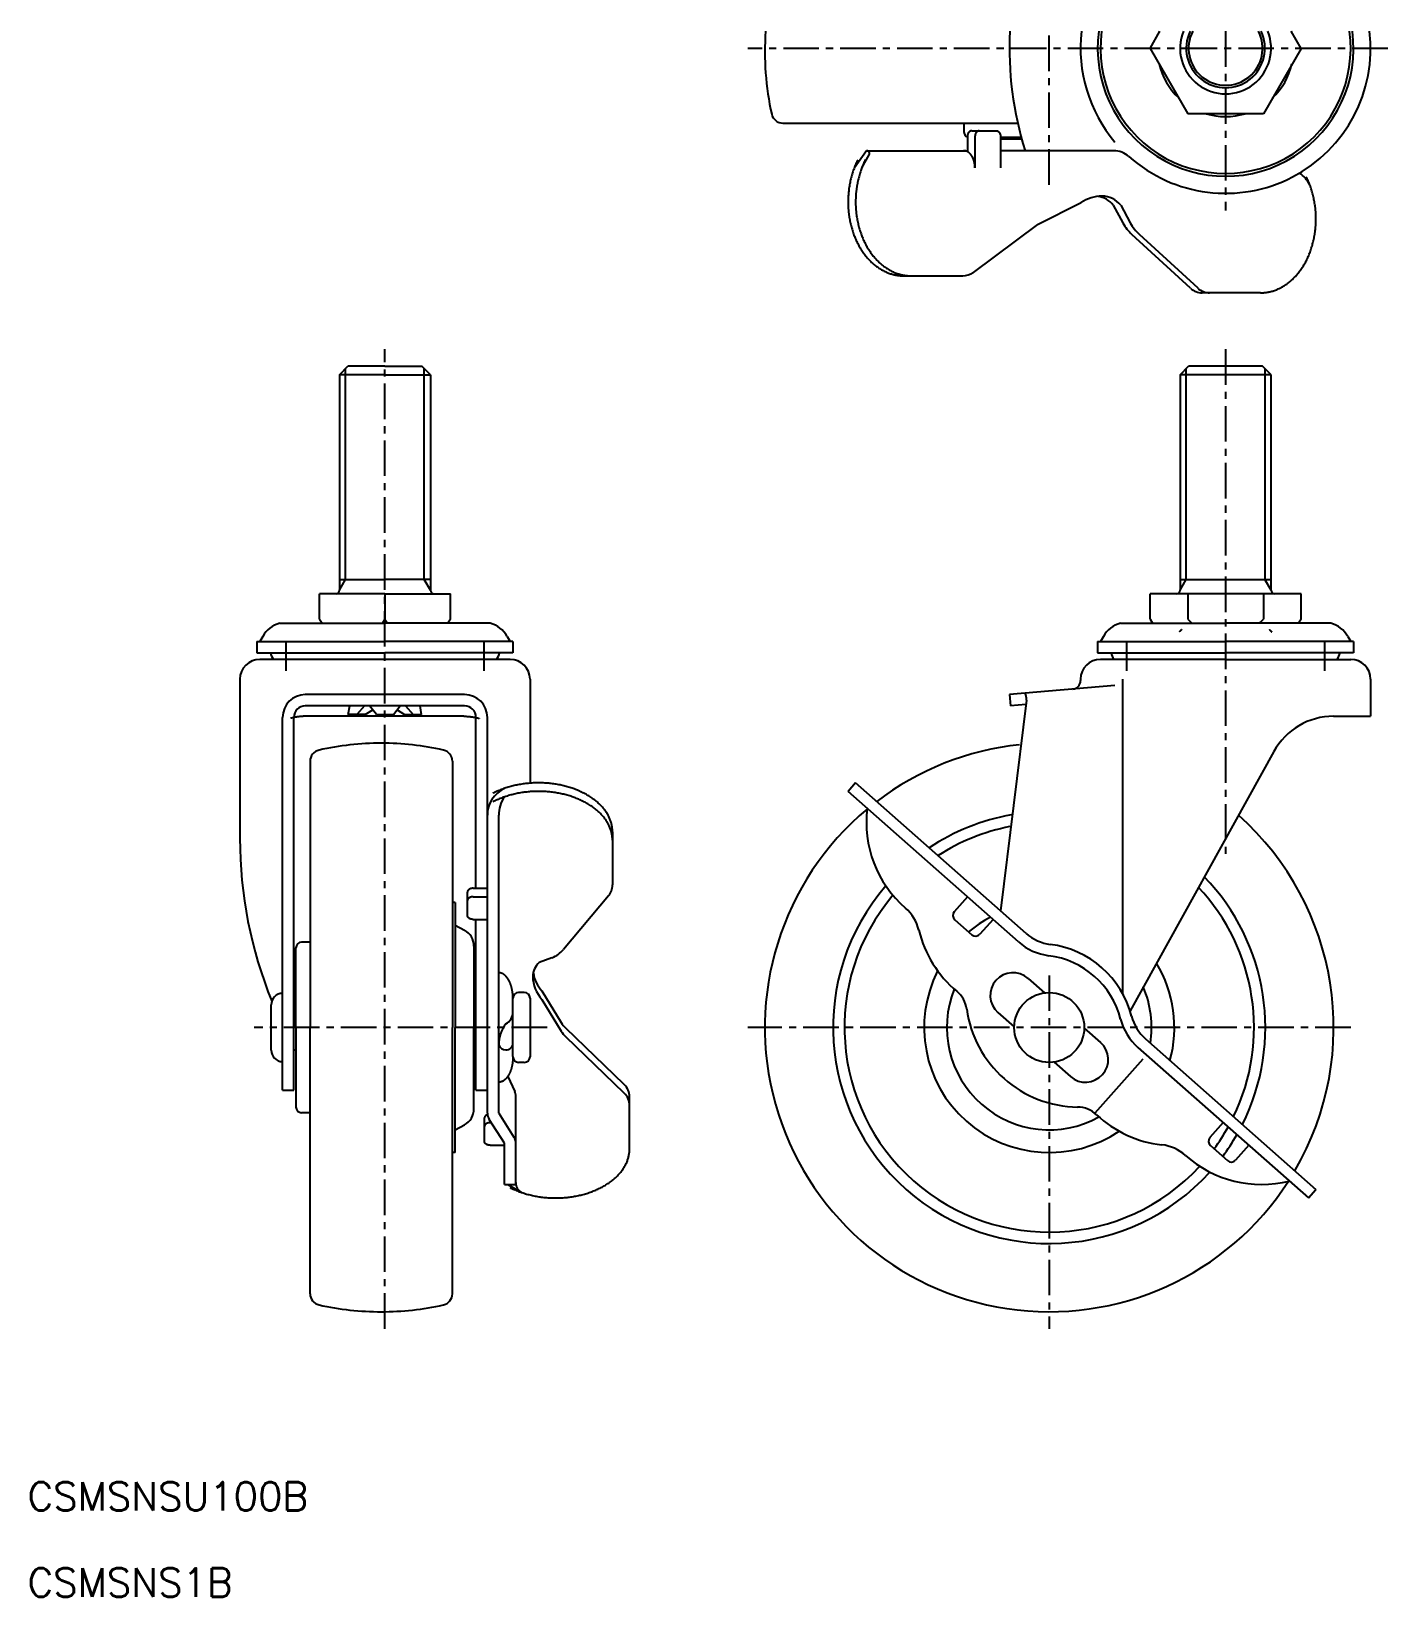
# Model space of a CAD drawing. Extents: x -23 to 216, y -12 to 263.
import ezdxf

# ---------------------------------------------------------------- set-up
doc = ezdxf.new("R2010")
doc.units = 0
doc.header["$LTSCALE"] = 5
doc.linetypes.add('CENTER', pattern=[2, 1.25, -0.25, 0.25, -0.25])
doc.layers.get('0').update_dxf_attribs({"linetype": 'CONTINUOUS'})
doc.layers.add('CENTER', color=1, linetype='CENTER')
doc.styles.get("Standard").update_dxf_attribs({"font": 'txt.shx'})

msp = doc.modelspace()

# ---------------------------------------------------------------- texts
for s, p in [('CSMSNSU100B', (-23.154592, 3.271368)), ('CSMSNS1B', (-23.154592, -11.901906))]:
    msp.add_text(s, height=5).set_placement(p)

# ---------------------------------------------------------------- linework, layer by layer
at = {"color": 7, "linetype": 'CONTINUOUS'}
for p, q in [((174.170788, 260.44156), (175.902839, 263.44156)), ((200.728901, 260.44156), (198.99685, 263.44156)), ((174.170788, 260.44156), (180.810316, 248.94156)), ((200.728901, 260.44156), (194.089373, 248.94156)), ((194.089373, 248.94156), (180.810316, 248.94156)), ((109.612359, 247.29156), (119.449844, 247.29156)), ((119.449844, 247.29156), (150.908598, 247.29156)), ((141.449844, 247.29156), (141.449844, 245.79156)), ((142.814699, 245.94156), (147.136455, 245.94156)), ((124.302383, 242.44156), (122.183063, 239.44156)), ((124.302383, 242.44156), (142.065345, 242.44156)), ((142.065345, 244.94156), (142.065345, 242.269987)), ((143.389685, 244.94156), (143.389685, 239.44156)), ((147.885809, 244.94156), (147.885809, 239.44156)), ((151.526814, 244.79156), (147.885809, 244.79156)), ((151.622515, 244.44156), (147.885809, 244.44156)), ((167.7966, 242.44156), (147.885809, 242.44156)), ((123.507402, 239.44156), (124.775766, 241.696429)), ((154.404526, 229.45156), (162.062241, 233.306397)), ((167.7003, 232.855538), (169.380681, 229.762615)), ((169.024639, 232.855538), (170.70502, 229.762615)), ((154.404526, 229.45156), (143.06197, 221.032621)), ((181.295073, 218.232157), (170.998425, 227.690006)), ((182.619412, 218.232157), (172.322764, 227.690006)), ((130.825035, 220.44156), (141.273951, 220.44156)), ((193.596405, 217.44156), (183.324491, 217.44156)), ((31.661467, 203.017251), (33.161467, 204.517251)), ((39.661467, 204.517251), (33.161467, 204.517251)), ((39.661467, 204.517251), (46.161467, 204.517251)), ((47.661467, 203.017251), (46.161467, 204.517251)), ((179.449844, 203.017251), (180.949844, 204.517251)), ((193.949844, 204.517251), (180.949844, 204.517251)), ((195.449844, 203.017251), (193.949844, 204.517251)), ((39.661467, 203.017251), (31.661467, 203.017251)), ((31.661467, 203.017251), (31.661467, 165.117251)), ((39.661467, 203.017251), (47.661467, 203.017251)), ((47.661467, 203.017251), (47.661467, 165.117251)), ((195.449844, 203.017251), (179.449844, 203.017251)), ((179.449844, 203.017251), (179.449844, 165.117251)), ((195.449844, 165.117251), (195.449844, 203.017251)), ((31.661467, 166.992196), (39.661467, 166.992196)), ((47.661467, 166.992196), (39.661467, 166.992196)), ((179.449844, 166.992196), (195.449844, 166.992196)), ((39.661467, 164.517251), (28.161467, 164.517251)), ((28.161467, 160.064692), (28.161467, 164.517251)), ((39.661467, 164.517251), (39.661467, 160.064692)), ((39.661467, 164.517251), (51.161467, 164.517251)), ((51.161467, 160.064692), (51.161467, 164.517251)), ((200.728901, 164.517251), (174.170788, 164.517251)), ((174.170788, 160.064692), (174.170788, 164.517251)), ((180.810316, 164.517251), (180.810316, 160.064692)), ((194.089373, 164.517251), (194.089373, 160.064692)), ((200.728901, 160.064692), (200.728901, 164.517251)), ((28.161467, 160.064692), (28.593002, 159.317251)), ((39.661467, 160.064692), (39.229931, 159.317251)), ((39.661467, 160.064692), (40.093002, 159.317251)), ((51.161467, 160.064692), (50.729931, 159.317251)), ((174.170788, 160.064692), (174.602324, 159.317251)), ((200.728901, 160.064692), (200.297365, 159.317251)), ((18.171188, 157.000114), (17.661467, 156.117251)), ((21.161467, 159.317251), (39.661467, 159.317251)), ((58.161467, 159.317251), (39.661467, 159.317251)), ((61.151745, 157.000114), (61.661467, 156.117251)), ((165.959566, 157.000114), (165.449844, 156.117251)), ((168.949844, 159.317251), (187.449844, 159.317251)), ((205.949844, 159.317251), (187.449844, 159.317251)), ((208.940123, 157.000114), (209.449844, 156.117251)), ((17.161467, 156.117251), (17.161467, 154.117251)), ((17.161467, 156.117251), (39.661467, 156.117251)), ((62.161467, 156.117251), (39.661467, 156.117251)), ((62.161467, 156.117251), (62.161467, 154.117251)), ((164.949844, 156.117251), (164.949844, 154.117251)), ((164.949844, 156.117251), (187.449844, 156.117251)), ((209.949844, 156.117251), (187.449844, 156.117251)), ((209.949844, 156.117251), (209.949844, 154.117251)), ((17.161467, 154.117251), (39.661467, 154.117251)), ((61.661467, 152.961001), (17.661467, 152.961001)), ((62.161467, 154.117251), (39.661467, 154.117251)), ((164.949844, 154.117251), (187.449844, 154.117251)), ((187.449844, 152.961001), (165.449844, 152.961001)), ((209.949844, 154.117251), (187.449844, 154.117251)), ((187.449844, 152.961001), (209.449844, 152.961001)), ((14.161467, 149.461001), (14.161467, 121.457163)), ((65.161467, 149.461001), (65.161467, 131.189397)), ((161.949844, 149.461001), (161.949844, 149.235498)), ((169.387453, 94.113623), (169.387453, 149.461001)), ((212.949844, 149.461001), (212.949844, 142.961001)), ((53.661467, 146.767393), (25.661467, 146.767393)), ((168.007622, 148.390988), (149.449844, 146.767393)), ((149.449844, 146.767393), (149.624156, 144.775003)), ((53.661467, 144.775003), (25.661467, 144.775003)), ((33.214568, 143.292251), (33.495371, 144.775003)), ((36.197365, 143.292251), (33.214568, 143.292251)), ((36.063056, 144.775003), (34.705967, 143.292251)), ((36.197365, 143.292251), (37.537899, 144.066209)), ((38.170068, 143.292251), (36.958955, 144.775003)), ((38.170068, 143.292251), (41.152865, 143.292251)), ((41.152865, 143.292251), (42.363978, 144.775003)), ((41.785034, 144.066209), (43.125568, 143.292251)), ((43.125568, 143.292251), (46.108365, 143.292251)), ((43.259878, 144.775003), (44.616967, 143.292251)), ((46.108365, 143.292251), (45.827562, 144.775003)), ((152.438883, 145.814942), (147.885809, 108.733127)), ((152.340373, 145.012642), (149.624156, 144.775003)), ((21.661467, 77.221001), (21.661467, 142.767393)), ((23.661467, 77.169966), (23.661467, 142.775003)), ((53.511467, 142.961001), (25.811467, 142.961001)), ((55.661467, 112.706144), (55.661467, 142.775003)), ((57.661467, 73.133251), (57.661467, 142.767393)), ((206.438157, 142.961001), (212.949844, 142.961001)), ((26.511467, 135.058486), (26.511467, 125.221001)), ((51.511467, 135.058486), (51.511467, 125.221001)), ((195.94272, 136.778717), (170.653833, 91.156356)), ((122.407772, 131.246892), (121.083433, 129.748184)), ((151.043954, 103.273454), (121.083433, 129.748184)), ((152.368293, 104.772162), (122.407772, 131.246892)), ((26.511467, 125.221001), (26.511467, 88.221001)), ((51.511467, 125.221001), (51.511467, 88.221001)), ((59.661467, 73.133251), (59.661467, 125.536042)), ((79.661467, 122.638688), (79.661467, 113.293596)), ((52.011467, 110.221001), (51.511467, 110.221001)), ((52.011467, 110.221001), (52.011467, 88.221001)), ((54.161467, 107.896588), (54.161467, 112.043974)), ((55.161467, 112.706144), (57.661467, 112.706144)), ((55.161467, 111.207436), (57.661467, 111.207436)), ((78.95847, 111.363888), (71.03372, 101.93076)), ((142.065345, 111.207436), (139.747752, 108.584697)), ((52.011467, 106.221001), (53.633752, 105.34362)), ((55.161467, 107.234419), (57.661467, 107.234419)), ((55.661467, 77.221001), (55.661467, 107.234419)), ((139.834936, 107.173173), (142.832352, 104.524495)), ((146.56147, 107.234419), (144.243876, 104.611679)), ((24.011467, 88.221001), (24.011467, 102.221001)), ((26.511467, 103.221001), (25.011467, 103.221001)), ((55.311467, 102.5289), (55.311467, 88.221001)), ((69.020351, 100.487983), (66.79663, 99.621697)), ((152.729014, 96.846859), (155.597948, 94.311713)), ((64.161467, 94.371001), (63.161467, 94.371001)), ((67.247489, 94.663158), (70.633521, 89.085449)), ((19.661467, 84.221001), (19.661467, 92.221001)), ((24.011467, 92.221001), (23.661467, 92.221001)), ((55.661467, 92.221001), (55.311467, 92.221001)), ((62.161467, 83.09256), (62.161467, 93.349442)), ((65.161467, 93.371001), (65.161467, 83.071001)), ((67.247489, 93.16445), (70.633521, 87.586741)), ((24.011467, 88.221001), (24.011467, 74.221001)), ((26.511467, 51.221001), (26.511467, 88.221001)), ((51.511467, 51.221001), (51.511467, 88.221001)), ((52.011467, 66.221001), (52.011467, 88.221001)), ((55.311467, 73.913102), (55.311467, 88.221001)), ((147.431657, 90.852026), (150.300592, 88.316881)), ((162.599097, 88.125121), (165.468032, 85.589976)), ((81.741591, 78.165222), (71.440733, 88.07721)), ((81.741591, 76.666514), (71.440733, 86.578502)), ((173.377486, 86.207308), (203.338007, 59.732578)), ((24.011467, 84.221001), (23.661467, 84.221001)), ((55.661467, 84.221001), (55.311467, 84.221001)), ((172.876045, 82.64696), (164.46922, 73.133251)), ((172.053147, 84.7086), (202.013668, 58.23387)), ((64.161467, 82.071001), (63.161467, 82.071001)), ((157.30174, 82.130289), (160.170675, 79.595144)), ((21.661467, 77.221001), (23.661467, 77.221001)), ((55.661467, 77.221001), (57.661467, 77.221001)), ((61.235548, 79.596541), (62.471968, 76.962203)), ((62.661467, 60.607132), (62.661467, 76.112449)), ((82.661467, 66.842075), (82.661467, 76.00349)), ((26.511467, 73.221001), (25.011467, 73.221001)), ((57.161467, 68.166414), (57.161467, 72.3138)), ((60.661467, 67.854187), (57.976183, 72.056303)), ((59.661467, 73.133251), (62.34675, 68.931136)), ((52.011467, 70.221001), (53.633752, 71.098382)), ((58.161467, 71.477262), (58.346208, 71.477262)), ((187.026587, 71.477262), (184.708994, 68.854523)), ((52.011467, 66.221001), (51.511467, 66.221001)), ((58.161467, 67.504244), (60.661467, 67.504244)), ((60.661467, 60.607132), (60.661467, 67.854187)), ((184.796178, 67.442999), (187.793594, 64.794321)), ((191.522711, 67.504244), (189.205118, 64.881505)), ((60.661467, 60.607132), (62.661467, 60.607132)), ((61.247384, 60.607132), (63.661467, 59.205563)), ((202.013668, 58.23387), (203.338007, 59.732578)), ((26.511467, 41.383516), (26.511467, 51.221001)), ((51.511467, 41.383516), (51.511467, 51.221001))]:
    msp.add_line(p, q, dxfattribs=at)
at = {"color": 3, "linetype": 'CONTINUOUS'}
for p, q in [((32.743967, 166.992196), (32.743967, 204.099751)), ((46.578967, 166.992196), (46.578967, 204.099751)), ((180.532344, 166.992196), (180.532344, 204.099751)), ((194.367344, 204.099751), (194.367344, 166.992196)), ((31.661467, 165.117251), (32.743967, 166.992196)), ((47.661467, 165.117251), (46.578967, 166.992196)), ((179.449844, 165.117251), (180.532344, 166.992196)), ((195.449844, 165.117251), (194.367344, 166.992196))]:
    msp.add_line(p, q, dxfattribs=at)
at = {"color": 7, "linetype": 'CONTINUOUS'}
for points in [[(142.815, 245.942, 0), (142.806, 245.941, 0), (142.796, 245.941, 0), (142.787, 245.941, 0), (142.778, 245.94, 0), (142.769, 245.94, 0), (142.76, 245.939, 0), (142.75, 245.938, 0), (142.741, 245.937, 0), (142.732, 245.935, 0), (142.723, 245.934, 0), (142.714, 245.932, 0), (142.705, 245.931, 0), (142.696, 245.929, 0), (142.687, 245.927, 0), (142.678, 245.925, 0), (142.669, 245.922, 0), (142.659, 245.92, 0), (142.651, 245.917, 0), (142.642, 245.914, 0), (142.633, 245.912, 0), (142.624, 245.909, 0), (142.615, 245.905, 0), (142.606, 245.902, 0), (142.597, 245.899, 0), (142.588, 245.895, 0), (142.58, 245.891, 0), (142.571, 245.887, 0), (142.562, 245.883, 0), (142.554, 245.879, 0), (142.545, 245.875, 0), (142.536, 245.87, 0), (142.528, 245.865, 0), (142.519, 245.861, 0), (142.511, 245.856, 0), (142.503, 245.851, 0), (142.494, 245.846, 0), (142.486, 245.84, 0), (142.478, 245.835, 0), (142.47, 245.829, 0), (142.461, 245.823, 0), (142.453, 245.818, 0), (142.445, 245.812, 0), (142.437, 245.806, 0), (142.429, 245.799, 0), (142.422, 245.793, 0), (142.414, 245.786, 0), (142.406, 245.78, 0), (142.398, 245.773, 0), (142.391, 245.766, 0), (142.383, 245.759, 0), (142.376, 245.752, 0), (142.368, 245.745, 0), (142.361, 245.737, 0), (142.354, 245.73, 0), (142.346, 245.722, 0), (142.339, 245.715, 0), (142.332, 245.707, 0), (142.325, 245.699, 0), (142.318, 245.691, 0), (142.311, 245.683, 0), (142.305, 245.674, 0), (142.298, 245.666, 0), (142.291, 245.657, 0), (142.285, 245.649, 0), (142.278, 245.64, 0), (142.272, 245.631, 0), (142.266, 245.622, 0), (142.259, 245.613, 0), (142.253, 245.604, 0), (142.247, 245.595, 0), (142.241, 245.585, 0), (142.235, 245.576, 0), (142.23, 245.566, 0), (142.224, 245.557, 0), (142.218, 245.547, 0), (142.213, 245.537, 0), (142.207, 245.527, 0), (142.202, 245.517, 0), (142.197, 245.507, 0), (142.192, 245.497, 0), (142.187, 245.487, 0), (142.182, 245.477, 0), (142.177, 245.466, 0), (142.172, 245.456, 0), (142.167, 245.445, 0), (142.163, 245.434, 0), (142.158, 245.424, 0), (142.154, 245.413, 0), (142.15, 245.402, 0), (142.145, 245.391, 0), (142.141, 245.38, 0), (142.137, 245.369, 0), (142.133, 245.358, 0), (142.13, 245.347, 0), (142.126, 245.336, 0), (142.122, 245.324, 0), (142.119, 245.313, 0), (142.116, 245.301, 0), (142.112, 245.29, 0), (142.109, 245.278, 0), (142.106, 245.267, 0), (142.103, 245.255, 0), (142.1, 245.244, 0), (142.098, 245.232, 0), (142.095, 245.22, 0), (142.092, 245.208, 0), (142.09, 245.196, 0), (142.088, 245.185, 0), (142.086, 245.173, 0), (142.084, 245.161, 0), (142.082, 245.149, 0), (142.08, 245.137, 0), (142.078, 245.125, 0), (142.076, 245.113, 0), (142.075, 245.1, 0), (142.073, 245.088, 0), (142.072, 245.076, 0), (142.071, 245.064, 0), (142.07, 245.052, 0), (142.069, 245.04, 0), (142.068, 245.027, 0), (142.067, 245.015, 0), (142.067, 245.003, 0), (142.066, 244.991, 0), (142.066, 244.978, 0), (142.066, 244.966, 0), (142.065, 244.954, 0), (142.065, 244.942, 0)], [(144.139, 245.942, 0), (144.13, 245.941, 0), (144.121, 245.941, 0), (144.111, 245.941, 0), (144.102, 245.94, 0), (144.093, 245.94, 0), (144.084, 245.939, 0), (144.075, 245.938, 0), (144.066, 245.937, 0), (144.056, 245.935, 0), (144.047, 245.934, 0), (144.038, 245.932, 0), (144.029, 245.931, 0), (144.02, 245.929, 0), (144.011, 245.927, 0), (144.002, 245.925, 0), (143.993, 245.922, 0), (143.984, 245.92, 0), (143.975, 245.917, 0), (143.966, 245.914, 0), (143.957, 245.912, 0), (143.948, 245.909, 0), (143.939, 245.905, 0), (143.93, 245.902, 0), (143.922, 245.899, 0), (143.913, 245.895, 0), (143.904, 245.891, 0), (143.895, 245.887, 0), (143.887, 245.883, 0), (143.878, 245.879, 0), (143.869, 245.875, 0), (143.861, 245.87, 0), (143.852, 245.865, 0), (143.844, 245.861, 0), (143.835, 245.856, 0), (143.827, 245.851, 0), (143.819, 245.846, 0), (143.81, 245.84, 0), (143.802, 245.835, 0), (143.794, 245.829, 0), (143.786, 245.823, 0), (143.778, 245.818, 0), (143.77, 245.812, 0), (143.762, 245.806, 0), (143.754, 245.799, 0), (143.746, 245.793, 0), (143.738, 245.786, 0), (143.73, 245.78, 0), (143.723, 245.773, 0), (143.715, 245.766, 0), (143.708, 245.759, 0), (143.7, 245.752, 0), (143.693, 245.745, 0), (143.685, 245.737, 0), (143.678, 245.73, 0), (143.671, 245.722, 0), (143.664, 245.715, 0), (143.657, 245.707, 0), (143.65, 245.699, 0), (143.643, 245.691, 0), (143.636, 245.683, 0), (143.629, 245.674, 0), (143.622, 245.666, 0), (143.616, 245.657, 0), (143.609, 245.649, 0), (143.603, 245.64, 0), (143.596, 245.631, 0), (143.59, 245.622, 0), (143.584, 245.613, 0), (143.578, 245.604, 0), (143.572, 245.595, 0), (143.566, 245.585, 0), (143.56, 245.576, 0), (143.554, 245.566, 0), (143.548, 245.557, 0), (143.543, 245.547, 0), (143.537, 245.537, 0), (143.532, 245.527, 0), (143.526, 245.517, 0), (143.521, 245.507, 0), (143.516, 245.497, 0), (143.511, 245.487, 0), (143.506, 245.477, 0), (143.501, 245.466, 0), (143.496, 245.456, 0), (143.492, 245.445, 0), (143.487, 245.434, 0), (143.483, 245.424, 0), (143.478, 245.413, 0), (143.474, 245.402, 0), (143.47, 245.391, 0), (143.466, 245.38, 0), (143.462, 245.369, 0), (143.458, 245.358, 0), (143.454, 245.347, 0), (143.45, 245.336, 0), (143.447, 245.324, 0), (143.443, 245.313, 0), (143.44, 245.301, 0), (143.437, 245.29, 0), (143.433, 245.278, 0), (143.43, 245.267, 0), (143.428, 245.255, 0), (143.425, 245.244, 0), (143.422, 245.232, 0), (143.419, 245.22, 0), (143.417, 245.208, 0), (143.414, 245.196, 0), (143.412, 245.185, 0), (143.41, 245.173, 0), (143.408, 245.161, 0), (143.406, 245.149, 0), (143.404, 245.137, 0), (143.402, 245.125, 0), (143.401, 245.113, 0), (143.399, 245.1, 0), (143.398, 245.088, 0), (143.397, 245.076, 0), (143.395, 245.064, 0), (143.394, 245.052, 0), (143.393, 245.04, 0), (143.392, 245.027, 0), (143.392, 245.015, 0), (143.391, 245.003, 0), (143.391, 244.991, 0), (143.39, 244.978, 0), (143.39, 244.966, 0), (143.39, 244.954, 0), (143.39, 244.942, 0)], [(147.136, 245.942, 0), (147.146, 245.941, 0), (147.155, 245.941, 0), (147.164, 245.941, 0), (147.173, 245.94, 0), (147.182, 245.94, 0), (147.192, 245.939, 0), (147.201, 245.938, 0), (147.21, 245.937, 0), (147.219, 245.935, 0), (147.228, 245.934, 0), (147.237, 245.932, 0), (147.246, 245.931, 0), (147.255, 245.929, 0), (147.265, 245.927, 0), (147.274, 245.925, 0), (147.283, 245.922, 0), (147.292, 245.92, 0), (147.301, 245.917, 0), (147.31, 245.914, 0), (147.319, 245.912, 0), (147.327, 245.909, 0), (147.336, 245.905, 0), (147.345, 245.902, 0), (147.354, 245.899, 0), (147.363, 245.895, 0), (147.372, 245.891, 0), (147.38, 245.887, 0), (147.389, 245.883, 0), (147.398, 245.879, 0), (147.406, 245.875, 0), (147.415, 245.87, 0), (147.423, 245.865, 0), (147.432, 245.861, 0), (147.44, 245.856, 0), (147.449, 245.851, 0), (147.457, 245.846, 0), (147.465, 245.84, 0), (147.473, 245.835, 0), (147.482, 245.829, 0), (147.49, 245.823, 0), (147.498, 245.818, 0), (147.506, 245.812, 0), (147.514, 245.806, 0), (147.522, 245.799, 0), (147.53, 245.793, 0), (147.537, 245.786, 0), (147.545, 245.78, 0), (147.553, 245.773, 0), (147.56, 245.766, 0), (147.568, 245.759, 0), (147.575, 245.752, 0), (147.583, 245.745, 0), (147.59, 245.737, 0), (147.597, 245.73, 0), (147.605, 245.722, 0), (147.612, 245.715, 0), (147.619, 245.707, 0), (147.626, 245.699, 0), (147.633, 245.691, 0), (147.64, 245.683, 0), (147.646, 245.674, 0), (147.653, 245.666, 0), (147.66, 245.657, 0), (147.666, 245.649, 0), (147.673, 245.64, 0), (147.679, 245.631, 0), (147.685, 245.622, 0), (147.692, 245.613, 0), (147.698, 245.604, 0), (147.704, 245.595, 0), (147.71, 245.585, 0), (147.716, 245.576, 0), (147.722, 245.566, 0), (147.727, 245.557, 0), (147.733, 245.547, 0), (147.738, 245.537, 0), (147.744, 245.527, 0), (147.749, 245.517, 0), (147.754, 245.507, 0), (147.76, 245.497, 0), (147.765, 245.487, 0), (147.77, 245.477, 0), (147.774, 245.466, 0), (147.779, 245.456, 0), (147.784, 245.445, 0), (147.788, 245.434, 0), (147.793, 245.424, 0), (147.797, 245.413, 0), (147.802, 245.402, 0), (147.806, 245.391, 0), (147.81, 245.38, 0), (147.814, 245.369, 0), (147.818, 245.358, 0), (147.822, 245.347, 0), (147.825, 245.336, 0), (147.829, 245.324, 0), (147.832, 245.313, 0), (147.836, 245.301, 0), (147.839, 245.29, 0), (147.842, 245.278, 0), (147.845, 245.267, 0), (147.848, 245.255, 0), (147.851, 245.244, 0), (147.854, 245.232, 0), (147.856, 245.22, 0), (147.859, 245.208, 0), (147.861, 245.196, 0), (147.863, 245.185, 0), (147.866, 245.173, 0), (147.868, 245.161, 0), (147.87, 245.149, 0), (147.871, 245.137, 0), (147.873, 245.125, 0), (147.875, 245.113, 0), (147.876, 245.1, 0), (147.878, 245.088, 0), (147.879, 245.076, 0), (147.88, 245.064, 0), (147.881, 245.052, 0), (147.882, 245.04, 0), (147.883, 245.027, 0), (147.884, 245.015, 0), (147.884, 245.003, 0), (147.885, 244.991, 0), (147.885, 244.978, 0), (147.886, 244.966, 0), (147.886, 244.954, 0), (147.886, 244.942, 0)], [(143.39, 239.442, 0), (143.39, 239.478, 0), (143.389, 239.515, 0), (143.388, 239.552, 0), (143.387, 239.589, 0), (143.386, 239.626, 0), (143.384, 239.662, 0), (143.382, 239.699, 0), (143.38, 239.736, 0), (143.378, 239.772, 0), (143.375, 239.809, 0), (143.372, 239.845, 0), (143.368, 239.882, 0), (143.364, 239.918, 0), (143.36, 239.954, 0), (143.356, 239.991, 0), (143.352, 240.027, 0), (143.347, 240.063, 0), (143.341, 240.099, 0), (143.336, 240.135, 0), (143.33, 240.171, 0), (143.324, 240.206, 0), (143.318, 240.242, 0), (143.311, 240.277, 0), (143.304, 240.312, 0), (143.297, 240.348, 0), (143.289, 240.383, 0), (143.282, 240.417, 0), (143.274, 240.452, 0), (143.265, 240.487, 0), (143.257, 240.521, 0), (143.248, 240.556, 0), (143.238, 240.59, 0), (143.229, 240.624, 0), (143.219, 240.657, 0), (143.209, 240.691, 0), (143.199, 240.724, 0), (143.188, 240.757, 0), (143.178, 240.79, 0), (143.166, 240.823, 0), (143.155, 240.856, 0), (143.143, 240.888, 0), (143.132, 240.92, 0), (143.119, 240.952, 0), (143.107, 240.984, 0), (143.094, 241.015, 0), (143.081, 241.047, 0), (143.068, 241.078, 0), (143.055, 241.108, 0), (143.041, 241.139, 0), (143.027, 241.169, 0), (143.013, 241.199, 0), (142.999, 241.229, 0), (142.984, 241.258, 0), (142.969, 241.287, 0), (142.954, 241.316, 0), (142.939, 241.345, 0), (142.923, 241.373, 0), (142.907, 241.401, 0), (142.891, 241.429, 0), (142.875, 241.456, 0), (142.859, 241.483, 0), (142.842, 241.51, 0), (142.825, 241.537, 0), (142.808, 241.563, 0), (142.791, 241.589, 0), (142.773, 241.614, 0), (142.755, 241.64, 0), (142.737, 241.664, 0), (142.719, 241.689, 0), (142.701, 241.713, 0), (142.682, 241.737, 0), (142.663, 241.761, 0), (142.644, 241.784, 0), (142.625, 241.807, 0), (142.606, 241.829, 0), (142.587, 241.851, 0), (142.567, 241.873, 0), (142.547, 241.894, 0), (142.527, 241.915, 0), (142.507, 241.936, 0), (142.486, 241.956, 0), (142.466, 241.976, 0), (142.445, 241.996, 0), (142.424, 242.015, 0), (142.403, 242.033, 0), (142.382, 242.052, 0), (142.361, 242.07, 0), (142.34, 242.087, 0), (142.318, 242.104, 0), (142.296, 242.121, 0), (142.274, 242.138, 0), (142.253, 242.154, 0), (142.23, 242.169, 0), (142.208, 242.184, 0), (142.186, 242.199, 0), (142.163, 242.213, 0), (142.141, 242.227, 0), (142.118, 242.241, 0), (142.095, 242.254, 0), (142.072, 242.266, 0), (142.049, 242.278, 0), (142.026, 242.29, 0), (142.003, 242.301, 0), (141.98, 242.312, 0), (141.956, 242.323, 0), (141.933, 242.333, 0), (141.909, 242.342, 0), (141.886, 242.352, 0), (141.862, 242.36, 0), (141.838, 242.369, 0), (141.815, 242.377, 0), (141.791, 242.384, 0), (141.767, 242.391, 0), (141.743, 242.397, 0), (141.719, 242.403, 0), (141.695, 242.409, 0), (141.671, 242.414, 0), (141.646, 242.419, 0), (141.622, 242.423, 0), (141.598, 242.427, 0), (141.574, 242.43, 0), (141.549, 242.433, 0), (141.525, 242.436, 0), (141.501, 242.438, 0), (141.476, 242.44, 0), (141.452, 242.441, 0), (141.428, 242.441, 0), (141.403, 242.442, 0)], [(122.823, 240.856, 0), (122.73, 240.673, 0), (122.639, 240.488, 0), (122.55, 240.301, 0), (122.464, 240.112, 0), (122.38, 239.921, 0), (122.299, 239.729, 0), (122.22, 239.534, 0), (122.143, 239.338, 0), (122.069, 239.14, 0), (121.998, 238.941, 0), (121.929, 238.739, 0), (121.863, 238.537, 0), (121.799, 238.332, 0), (121.738, 238.127, 0), (121.68, 237.92, 0), (121.624, 237.712, 0), (121.571, 237.502, 0), (121.52, 237.291, 0), (121.473, 237.08, 0), (121.428, 236.867, 0), (121.385, 236.653, 0), (121.346, 236.438, 0), (121.309, 236.222, 0), (121.275, 236.006, 0), (121.244, 235.789, 0), (121.215, 235.571, 0), (121.189, 235.352, 0), (121.166, 235.133, 0), (121.146, 234.914, 0), (121.129, 234.694, 0), (121.114, 234.474, 0), (121.102, 234.253, 0), (121.093, 234.032, 0), (121.087, 233.811, 0), (121.084, 233.59, 0), (121.084, 233.369, 0), (121.086, 233.148, 0), (121.091, 232.927, 0), (121.099, 232.706, 0), (121.11, 232.485, 0), (121.123, 232.265, 0), (121.14, 232.045, 0), (121.159, 231.825, 0), (121.181, 231.606, 0), (121.206, 231.387, 0), (121.233, 231.169, 0), (121.264, 230.951, 0), (121.297, 230.735, 0), (121.333, 230.519, 0), (121.371, 230.304, 0), (121.413, 230.09, 0), (121.457, 229.876, 0), (121.504, 229.664, 0), (121.553, 229.453, 0), (121.605, 229.243, 0), (121.66, 229.035, 0), (121.718, 228.827, 0), (121.778, 228.621, 0), (121.841, 228.416, 0), (121.906, 228.213, 0), (121.974, 228.011, 0), (122.044, 227.811, 0), (122.118, 227.613, 0), (122.193, 227.416, 0), (122.271, 227.221, 0), (122.352, 227.027, 0), (122.435, 226.836, 0), (122.52, 226.647, 0), (122.608, 226.459, 0), (122.698, 226.273, 0), (122.791, 226.09, 0), (122.886, 225.909, 0), (122.983, 225.729, 0), (123.082, 225.553, 0), (123.184, 225.378, 0), (123.288, 225.206, 0), (123.394, 225.036, 0), (123.502, 224.868, 0), (123.613, 224.703, 0), (123.725, 224.541, 0), (123.839, 224.381, 0), (123.956, 224.224, 0), (124.074, 224.069, 0), (124.195, 223.917, 0), (124.317, 223.768, 0), (124.442, 223.622, 0), (124.568, 223.478, 0), (124.696, 223.337, 0), (124.825, 223.2, 0), (124.957, 223.065, 0), (125.09, 222.933, 0), (125.225, 222.805, 0), (125.361, 222.679, 0), (125.499, 222.556, 0), (125.639, 222.437, 0), (125.78, 222.321, 0), (125.922, 222.208, 0), (126.066, 222.098, 0), (126.211, 221.992, 0), (126.358, 221.889, 0), (126.506, 221.789, 0), (126.655, 221.693, 0), (126.805, 221.6, 0), (126.957, 221.51, 0), (127.11, 221.424, 0), (127.263, 221.342, 0), (127.418, 221.262, 0), (127.574, 221.187, 0), (127.731, 221.115, 0), (127.888, 221.046, 0), (128.047, 220.982, 0), (128.206, 220.92, 0), (128.366, 220.863, 0), (128.527, 220.809, 0), (128.688, 220.758, 0), (128.85, 220.712, 0), (129.013, 220.669, 0), (129.176, 220.629, 0), (129.339, 220.594, 0), (129.503, 220.562, 0), (129.668, 220.534, 0), (129.832, 220.509, 0), (129.997, 220.489, 0), (130.163, 220.472, 0), (130.328, 220.458, 0), (130.494, 220.449, 0), (130.659, 220.443, 0), (130.825, 220.442, 0)], [(124.147, 240.856, 0), (124.054, 240.673, 0), (123.963, 240.488, 0), (123.874, 240.301, 0), (123.788, 240.112, 0), (123.704, 239.921, 0), (123.623, 239.729, 0), (123.544, 239.534, 0), (123.467, 239.338, 0), (123.394, 239.14, 0), (123.322, 238.941, 0), (123.253, 238.739, 0), (123.187, 238.537, 0), (123.123, 238.332, 0), (123.062, 238.127, 0), (123.004, 237.92, 0), (122.948, 237.712, 0), (122.895, 237.502, 0), (122.845, 237.291, 0), (122.797, 237.08, 0), (122.752, 236.867, 0), (122.71, 236.653, 0), (122.67, 236.438, 0), (122.633, 236.222, 0), (122.599, 236.006, 0), (122.568, 235.789, 0), (122.539, 235.571, 0), (122.514, 235.352, 0), (122.491, 235.133, 0), (122.47, 234.914, 0), (122.453, 234.694, 0), (122.439, 234.474, 0), (122.427, 234.253, 0), (122.418, 234.032, 0), (122.412, 233.811, 0), (122.408, 233.59, 0), (122.408, 233.369, 0), (122.41, 233.148, 0), (122.415, 232.927, 0), (122.423, 232.706, 0), (122.434, 232.485, 0), (122.448, 232.265, 0), (122.464, 232.045, 0), (122.483, 231.825, 0), (122.505, 231.606, 0), (122.53, 231.387, 0), (122.558, 231.169, 0), (122.588, 230.951, 0), (122.621, 230.735, 0), (122.657, 230.519, 0), (122.696, 230.304, 0), (122.737, 230.09, 0), (122.781, 229.876, 0), (122.828, 229.664, 0), (122.878, 229.453, 0), (122.93, 229.243, 0), (122.985, 229.035, 0), (123.042, 228.827, 0), (123.102, 228.621, 0), (123.165, 228.416, 0), (123.23, 228.213, 0), (123.298, 228.011, 0), (123.369, 227.811, 0), (123.442, 227.613, 0), (123.517, 227.416, 0), (123.596, 227.221, 0), (123.676, 227.027, 0), (123.759, 226.836, 0), (123.844, 226.647, 0), (123.932, 226.459, 0), (124.023, 226.273, 0), (124.115, 226.09, 0), (124.21, 225.909, 0), (124.307, 225.729, 0), (124.407, 225.553, 0), (124.508, 225.378, 0), (124.612, 225.206, 0), (124.718, 225.036, 0), (124.826, 224.868, 0), (124.937, 224.703, 0), (125.049, 224.541, 0), (125.164, 224.381, 0), (125.28, 224.224, 0), (125.399, 224.069, 0), (125.519, 223.917, 0), (125.642, 223.768, 0), (125.766, 223.622, 0), (125.892, 223.478, 0), (126.02, 223.337, 0), (126.15, 223.2, 0), (126.281, 223.065, 0), (126.414, 222.933, 0), (126.549, 222.805, 0), (126.685, 222.679, 0), (126.823, 222.556, 0), (126.963, 222.437, 0), (127.104, 222.321, 0), (127.246, 222.208, 0), (127.39, 222.098, 0), (127.536, 221.992, 0), (127.682, 221.889, 0), (127.83, 221.789, 0), (127.979, 221.693, 0), (128.13, 221.6, 0), (128.281, 221.51, 0), (128.434, 221.424, 0), (128.588, 221.342, 0), (128.743, 221.262, 0), (128.898, 221.187, 0), (129.055, 221.115, 0), (129.213, 221.046, 0), (129.371, 220.982, 0), (129.53, 220.92, 0), (129.69, 220.863, 0), (129.851, 220.809, 0), (130.012, 220.758, 0), (130.174, 220.712, 0), (130.337, 220.669, 0), (130.5, 220.629, 0), (130.664, 220.594, 0), (130.828, 220.562, 0), (130.992, 220.534, 0), (131.157, 220.509, 0), (131.322, 220.489, 0), (131.487, 220.472, 0), (131.652, 220.458, 0), (131.818, 220.449, 0), (131.984, 220.443, 0), (132.149, 220.442, 0)], [(193.596, 217.442, 0), (193.762, 217.443, 0), (193.928, 217.449, 0), (194.093, 217.458, 0), (194.259, 217.472, 0), (194.424, 217.489, 0), (194.589, 217.509, 0), (194.754, 217.534, 0), (194.918, 217.562, 0), (195.082, 217.594, 0), (195.246, 217.629, 0), (195.409, 217.669, 0), (195.571, 217.712, 0), (195.733, 217.758, 0), (195.895, 217.809, 0), (196.056, 217.863, 0), (196.216, 217.92, 0), (196.375, 217.982, 0), (196.533, 218.046, 0), (196.691, 218.115, 0), (196.848, 218.187, 0), (197.003, 218.262, 0), (197.158, 218.342, 0), (197.312, 218.424, 0), (197.464, 218.51, 0), (197.616, 218.6, 0), (197.766, 218.693, 0), (197.916, 218.789, 0), (198.063, 218.889, 0), (198.21, 218.992, 0), (198.355, 219.098, 0), (198.499, 219.208, 0), (198.642, 219.321, 0), (198.783, 219.437, 0), (198.922, 219.556, 0), (199.06, 219.679, 0), (199.197, 219.805, 0), (199.332, 219.933, 0), (199.465, 220.065, 0), (199.596, 220.2, 0), (199.726, 220.337, 0), (199.854, 220.478, 0), (199.98, 220.622, 0), (200.104, 220.768, 0), (200.227, 220.917, 0), (200.347, 221.069, 0), (200.465, 221.224, 0), (200.582, 221.381, 0), (200.696, 221.541, 0), (200.809, 221.703, 0), (200.919, 221.868, 0), (201.028, 222.036, 0), (201.134, 222.206, 0), (201.238, 222.378, 0), (201.339, 222.553, 0), (201.439, 222.729, 0), (201.536, 222.909, 0), (201.631, 223.09, 0), (201.723, 223.273, 0), (201.813, 223.459, 0), (201.901, 223.647, 0), (201.987, 223.836, 0), (202.07, 224.027, 0), (202.15, 224.221, 0), (202.228, 224.416, 0), (202.304, 224.613, 0), (202.377, 224.811, 0), (202.447, 225.011, 0), (202.515, 225.213, 0), (202.581, 225.416, 0), (202.644, 225.621, 0), (202.704, 225.827, 0), (202.761, 226.035, 0), (202.816, 226.243, 0), (202.868, 226.453, 0), (202.918, 226.664, 0), (202.965, 226.876, 0), (203.009, 227.09, 0), (203.05, 227.304, 0), (203.089, 227.519, 0), (203.125, 227.735, 0), (203.158, 227.951, 0), (203.188, 228.169, 0), (203.216, 228.387, 0), (203.24, 228.606, 0), (203.262, 228.825, 0), (203.282, 229.045, 0), (203.298, 229.265, 0), (203.312, 229.485, 0), (203.322, 229.706, 0), (203.33, 229.927, 0), (203.336, 230.148, 0), (203.338, 230.369, 0), (203.337, 230.59, 0), (203.334, 230.811, 0), (203.328, 231.032, 0), (203.319, 231.253, 0), (203.307, 231.474, 0), (203.293, 231.694, 0), (203.275, 231.914, 0), (203.255, 232.133, 0), (203.232, 232.352, 0), (203.206, 232.571, 0), (203.178, 232.789, 0), (203.147, 233.006, 0), (203.113, 233.222, 0), (203.076, 233.438, 0), (203.036, 233.653, 0), (202.994, 233.867, 0), (202.949, 234.08, 0), (202.901, 234.291, 0), (202.851, 234.502, 0), (202.798, 234.712, 0), (202.742, 234.92, 0), (202.683, 235.127, 0), (202.622, 235.332, 0), (202.559, 235.537, 0), (202.492, 235.739, 0), (202.424, 235.941, 0), (202.352, 236.14, 0), (202.278, 236.338, 0), (202.202, 236.534, 0), (202.123, 236.729, 0), (202.042, 236.921, 0), (201.958, 237.112, 0), (201.871, 237.301, 0), (201.783, 237.488, 0), (201.692, 237.673, 0), (201.598, 237.856, 0)], [(179.704, 158.194, 0), (179.701, 158.191, 0), (179.698, 158.188, 0), (179.695, 158.184, 0), (179.692, 158.181, 0), (179.689, 158.177, 0), (179.686, 158.174, 0), (179.684, 158.171, 0), (179.681, 158.167, 0), (179.678, 158.164, 0), (179.675, 158.161, 0), (179.672, 158.157, 0), (179.669, 158.154, 0), (179.666, 158.151, 0), (179.663, 158.147, 0), (179.66, 158.144, 0), (179.658, 158.141, 0), (179.655, 158.137, 0), (179.652, 158.134, 0), (179.649, 158.131, 0), (179.646, 158.127, 0), (179.643, 158.124, 0), (179.64, 158.121, 0), (179.637, 158.117, 0), (179.634, 158.114, 0), (179.632, 158.111, 0), (179.629, 158.108, 0), (179.626, 158.104, 0), (179.623, 158.101, 0), (179.62, 158.098, 0), (179.617, 158.095, 0), (179.614, 158.091, 0), (179.611, 158.088, 0), (179.608, 158.085, 0), (179.605, 158.082, 0), (179.602, 158.078, 0), (179.6, 158.075, 0), (179.597, 158.072, 0), (179.594, 158.069, 0), (179.591, 158.065, 0), (179.588, 158.062, 0), (179.585, 158.059, 0), (179.582, 158.056, 0), (179.579, 158.053, 0), (179.576, 158.049, 0), (179.573, 158.046, 0), (179.57, 158.043, 0), (179.567, 158.04, 0), (179.565, 158.037, 0), (179.562, 158.033, 0), (179.559, 158.03, 0), (179.556, 158.027, 0), (179.553, 158.024, 0), (179.55, 158.021, 0), (179.547, 158.018, 0), (179.544, 158.015, 0), (179.541, 158.011, 0), (179.538, 158.008, 0), (179.535, 158.005, 0), (179.532, 158.002, 0), (179.529, 157.999, 0), (179.526, 157.996, 0), (179.523, 157.993, 0), (179.521, 157.989, 0), (179.518, 157.986, 0), (179.515, 157.983, 0), (179.512, 157.98, 0), (179.509, 157.977, 0), (179.506, 157.974, 0), (179.503, 157.971, 0), (179.5, 157.968, 0), (179.497, 157.965, 0), (179.494, 157.962, 0), (179.491, 157.959, 0), (179.488, 157.956, 0), (179.485, 157.952, 0), (179.482, 157.949, 0), (179.479, 157.946, 0), (179.476, 157.943, 0), (179.473, 157.94, 0), (179.47, 157.937, 0), (179.467, 157.934, 0), (179.464, 157.931, 0), (179.461, 157.928, 0), (179.458, 157.925, 0), (179.455, 157.922, 0), (179.452, 157.919, 0), (179.449, 157.916, 0), (179.447, 157.913, 0), (179.444, 157.91, 0), (179.441, 157.907, 0), (179.438, 157.904, 0), (179.435, 157.901, 0), (179.432, 157.898, 0), (179.429, 157.895, 0), (179.426, 157.892, 0), (179.423, 157.889, 0), (179.42, 157.886, 0), (179.417, 157.883, 0), (179.414, 157.88, 0), (179.411, 157.877, 0), (179.408, 157.875, 0), (179.405, 157.872, 0), (179.402, 157.869, 0), (179.399, 157.866, 0), (179.396, 157.863, 0), (179.393, 157.86, 0), (179.39, 157.857, 0), (179.387, 157.854, 0), (179.384, 157.851, 0), (179.381, 157.848, 0), (179.378, 157.845, 0), (179.375, 157.843, 0), (179.372, 157.84, 0), (179.369, 157.837, 0), (179.366, 157.834, 0), (179.363, 157.831, 0), (179.36, 157.828, 0), (179.357, 157.825, 0), (179.354, 157.822, 0), (179.351, 157.82, 0), (179.348, 157.817, 0), (179.345, 157.814, 0), (179.342, 157.811, 0), (179.339, 157.808, 0), (179.336, 157.805, 0), (179.333, 157.803, 0), (179.33, 157.8, 0), (179.327, 157.797, 0)], [(195.196, 158.194, 0), (195.199, 158.191, 0), (195.202, 158.188, 0), (195.205, 158.184, 0), (195.208, 158.181, 0), (195.21, 158.177, 0), (195.213, 158.174, 0), (195.216, 158.171, 0), (195.219, 158.167, 0), (195.222, 158.164, 0), (195.225, 158.161, 0), (195.228, 158.157, 0), (195.231, 158.154, 0), (195.233, 158.151, 0), (195.236, 158.147, 0), (195.239, 158.144, 0), (195.242, 158.141, 0), (195.245, 158.137, 0), (195.248, 158.134, 0), (195.251, 158.131, 0), (195.254, 158.127, 0), (195.257, 158.124, 0), (195.259, 158.121, 0), (195.262, 158.117, 0), (195.265, 158.114, 0), (195.268, 158.111, 0), (195.271, 158.108, 0), (195.274, 158.104, 0), (195.277, 158.101, 0), (195.28, 158.098, 0), (195.283, 158.095, 0), (195.286, 158.091, 0), (195.288, 158.088, 0), (195.291, 158.085, 0), (195.294, 158.082, 0), (195.297, 158.078, 0), (195.3, 158.075, 0), (195.303, 158.072, 0), (195.306, 158.069, 0), (195.309, 158.065, 0), (195.312, 158.062, 0), (195.315, 158.059, 0), (195.318, 158.056, 0), (195.321, 158.053, 0), (195.323, 158.049, 0), (195.326, 158.046, 0), (195.329, 158.043, 0), (195.332, 158.04, 0), (195.335, 158.037, 0), (195.338, 158.033, 0), (195.341, 158.03, 0), (195.344, 158.027, 0), (195.347, 158.024, 0), (195.35, 158.021, 0), (195.353, 158.018, 0), (195.356, 158.015, 0), (195.359, 158.011, 0), (195.362, 158.008, 0), (195.364, 158.005, 0), (195.367, 158.002, 0), (195.37, 157.999, 0), (195.373, 157.996, 0), (195.376, 157.993, 0), (195.379, 157.989, 0), (195.382, 157.986, 0), (195.385, 157.983, 0), (195.388, 157.98, 0), (195.391, 157.977, 0), (195.394, 157.974, 0), (195.397, 157.971, 0), (195.4, 157.968, 0), (195.403, 157.965, 0), (195.406, 157.962, 0), (195.409, 157.959, 0), (195.412, 157.956, 0), (195.415, 157.952, 0), (195.418, 157.949, 0), (195.421, 157.946, 0), (195.423, 157.943, 0), (195.426, 157.94, 0), (195.429, 157.937, 0), (195.432, 157.934, 0), (195.435, 157.931, 0), (195.438, 157.928, 0), (195.441, 157.925, 0), (195.444, 157.922, 0), (195.447, 157.919, 0), (195.45, 157.916, 0), (195.453, 157.913, 0), (195.456, 157.91, 0), (195.459, 157.907, 0), (195.462, 157.904, 0), (195.465, 157.901, 0), (195.468, 157.898, 0), (195.471, 157.895, 0), (195.474, 157.892, 0), (195.477, 157.889, 0), (195.48, 157.886, 0), (195.483, 157.883, 0), (195.486, 157.88, 0), (195.489, 157.877, 0), (195.492, 157.875, 0), (195.495, 157.872, 0), (195.498, 157.869, 0), (195.501, 157.866, 0), (195.504, 157.863, 0), (195.507, 157.86, 0), (195.51, 157.857, 0), (195.513, 157.854, 0), (195.516, 157.851, 0), (195.519, 157.848, 0), (195.522, 157.845, 0), (195.525, 157.843, 0), (195.528, 157.84, 0), (195.531, 157.837, 0), (195.534, 157.834, 0), (195.537, 157.831, 0), (195.54, 157.828, 0), (195.543, 157.825, 0), (195.546, 157.822, 0), (195.549, 157.82, 0), (195.552, 157.817, 0), (195.555, 157.814, 0), (195.558, 157.811, 0), (195.561, 157.808, 0), (195.564, 157.805, 0), (195.567, 157.803, 0), (195.57, 157.8, 0), (195.573, 157.797, 0)], [(25.8115, 142.961, 0), (25.7897, 142.961, 0), (25.7679, 142.961, 0), (25.746, 142.961, 0), (25.7242, 142.961, 0), (25.7024, 142.96, 0), (25.6806, 142.96, 0), (25.6588, 142.96, 0), (25.637, 142.96, 0), (25.6152, 142.959, 0), (25.5934, 142.959, 0), (25.5716, 142.958, 0), (25.5498, 142.958, 0), (25.528, 142.957, 0), (25.5063, 142.957, 0), (25.4845, 142.956, 0), (25.4627, 142.955, 0), (25.4409, 142.954, 0), (25.4191, 142.954, 0), (25.3973, 142.953, 0), (25.3756, 142.952, 0), (25.3538, 142.951, 0), (25.332, 142.95, 0), (25.3102, 142.949, 0), (25.2885, 142.948, 0), (25.2667, 142.947, 0), (25.245, 142.946, 0), (25.2232, 142.945, 0), (25.2015, 142.943, 0), (25.1797, 142.942, 0), (25.158, 142.941, 0), (25.1363, 142.939, 0), (25.1145, 142.938, 0), (25.0928, 142.936, 0), (25.0711, 142.935, 0), (25.0494, 142.933, 0), (25.0277, 142.932, 0), (25.006, 142.93, 0), (24.9843, 142.928, 0), (24.9626, 142.927, 0), (24.9409, 142.925, 0), (24.9192, 142.923, 0), (24.8976, 142.921, 0), (24.8759, 142.919, 0), (24.8543, 142.917, 0), (24.8326, 142.915, 0), (24.811, 142.913, 0), (24.7893, 142.911, 0), (24.7677, 142.909, 0), (24.7461, 142.907, 0), (24.7245, 142.905, 0), (24.7029, 142.902, 0), (24.6813, 142.9, 0), (24.6597, 142.898, 0), (24.6381, 142.895, 0), (24.6165, 142.893, 0), (24.595, 142.89, 0), (24.5734, 142.888, 0), (24.5519, 142.885, 0), (24.5304, 142.882, 0), (24.5088, 142.88, 0), (24.4873, 142.877, 0), (24.4658, 142.874, 0), (24.4443, 142.871, 0), (24.4228, 142.869, 0), (24.4014, 142.866, 0), (24.3799, 142.863, 0), (24.3584, 142.86, 0), (24.337, 142.857, 0), (24.3156, 142.854, 0), (24.2941, 142.85, 0), (24.2727, 142.847, 0), (24.2513, 142.844, 0), (24.2299, 142.841, 0), (24.2086, 142.838, 0), (24.1872, 142.834, 0), (24.1659, 142.831, 0), (24.1445, 142.827, 0), (24.1232, 142.824, 0), (24.1019, 142.82, 0), (24.0806, 142.817, 0), (24.0593, 142.813, 0), (24.038, 142.809, 0), (24.0167, 142.806, 0), (23.9955, 142.802, 0), (23.9742, 142.798, 0), (23.953, 142.794, 0), (23.9318, 142.791, 0), (23.9106, 142.787, 0), (23.8894, 142.783, 0), (23.8682, 142.779, 0), (23.8471, 142.775, 0), (23.826, 142.77, 0), (23.8048, 142.766, 0), (23.7837, 142.762, 0), (23.7626, 142.758, 0), (23.7415, 142.754, 0), (23.7205, 142.749, 0), (23.6994, 142.745, 0), (23.6784, 142.741, 0), (23.6574, 142.736, 0), (23.6364, 142.732, 0), (23.6154, 142.727, 0), (23.5944, 142.723, 0), (23.5734, 142.718, 0), (23.5525, 142.713, 0), (23.5316, 142.709, 0), (23.5107, 142.704, 0), (23.4898, 142.699, 0), (23.4689, 142.694, 0), (23.448, 142.689, 0), (23.4272, 142.684, 0), (23.4064, 142.679, 0), (23.3856, 142.674, 0), (23.3648, 142.669, 0), (23.344, 142.664, 0), (23.3233, 142.659, 0), (23.3025, 142.654, 0), (23.2818, 142.649, 0), (23.2611, 142.643, 0), (23.2405, 142.638, 0), (23.2198, 142.633, 0), (23.1992, 142.627, 0), (23.1785, 142.622, 0), (23.1579, 142.616, 0), (23.1374, 142.611, 0), (23.1168, 142.605, 0), (23.0963, 142.6, 0), (23.0757, 142.594, 0)], [(53.5115, 142.961, 0), (53.5333, 142.961, 0), (53.5551, 142.961, 0), (53.5769, 142.961, 0), (53.5987, 142.961, 0), (53.6205, 142.96, 0), (53.6423, 142.96, 0), (53.6641, 142.96, 0), (53.6859, 142.96, 0), (53.7077, 142.959, 0), (53.7295, 142.959, 0), (53.7513, 142.958, 0), (53.7731, 142.958, 0), (53.7949, 142.957, 0), (53.8167, 142.957, 0), (53.8385, 142.956, 0), (53.8603, 142.955, 0), (53.882, 142.954, 0), (53.9038, 142.954, 0), (53.9256, 142.953, 0), (53.9474, 142.952, 0), (53.9692, 142.951, 0), (53.9909, 142.95, 0), (54.0127, 142.949, 0), (54.0344, 142.948, 0), (54.0562, 142.947, 0), (54.078, 142.946, 0), (54.0997, 142.945, 0), (54.1215, 142.943, 0), (54.1432, 142.942, 0), (54.1649, 142.941, 0), (54.1867, 142.939, 0), (54.2084, 142.938, 0), (54.2301, 142.936, 0), (54.2518, 142.935, 0), (54.2735, 142.933, 0), (54.2952, 142.932, 0), (54.3169, 142.93, 0), (54.3386, 142.928, 0), (54.3603, 142.927, 0), (54.382, 142.925, 0), (54.4037, 142.923, 0), (54.4254, 142.921, 0), (54.447, 142.919, 0), (54.4687, 142.917, 0), (54.4903, 142.915, 0), (54.512, 142.913, 0), (54.5336, 142.911, 0), (54.5552, 142.909, 0), (54.5768, 142.907, 0), (54.5985, 142.905, 0), (54.6201, 142.902, 0), (54.6417, 142.9, 0), (54.6632, 142.898, 0), (54.6848, 142.895, 0), (54.7064, 142.893, 0), (54.7279, 142.89, 0), (54.7495, 142.888, 0), (54.771, 142.885, 0), (54.7926, 142.882, 0), (54.8141, 142.88, 0), (54.8356, 142.877, 0), (54.8571, 142.874, 0), (54.8786, 142.871, 0), (54.9001, 142.869, 0), (54.9216, 142.866, 0), (54.943, 142.863, 0), (54.9645, 142.86, 0), (54.9859, 142.857, 0), (55.0074, 142.854, 0), (55.0288, 142.85, 0), (55.0502, 142.847, 0), (55.0716, 142.844, 0), (55.093, 142.841, 0), (55.1144, 142.838, 0), (55.1357, 142.834, 0), (55.1571, 142.831, 0), (55.1784, 142.827, 0), (55.1998, 142.824, 0), (55.2211, 142.82, 0), (55.2424, 142.817, 0), (55.2637, 142.813, 0), (55.2849, 142.809, 0), (55.3062, 142.806, 0), (55.3275, 142.802, 0), (55.3487, 142.798, 0), (55.3699, 142.794, 0), (55.3911, 142.791, 0), (55.4123, 142.787, 0), (55.4335, 142.783, 0), (55.4547, 142.779, 0), (55.4758, 142.775, 0), (55.497, 142.77, 0), (55.5181, 142.766, 0), (55.5392, 142.762, 0), (55.5603, 142.758, 0), (55.5814, 142.754, 0), (55.6025, 142.749, 0), (55.6235, 142.745, 0), (55.6446, 142.741, 0), (55.6656, 142.736, 0), (55.6866, 142.732, 0), (55.7076, 142.727, 0), (55.7285, 142.723, 0), (55.7495, 142.718, 0), (55.7704, 142.713, 0), (55.7914, 142.709, 0), (55.8123, 142.704, 0), (55.8332, 142.699, 0), (55.854, 142.694, 0), (55.8749, 142.689, 0), (55.8957, 142.684, 0), (55.9166, 142.679, 0), (55.9374, 142.674, 0), (55.9581, 142.669, 0), (55.9789, 142.664, 0), (55.9997, 142.659, 0), (56.0204, 142.654, 0), (56.0411, 142.649, 0), (56.0618, 142.643, 0), (56.0825, 142.638, 0), (56.1031, 142.633, 0), (56.1238, 142.627, 0), (56.1444, 142.622, 0), (56.165, 142.616, 0), (56.1856, 142.611, 0), (56.2061, 142.605, 0), (56.2267, 142.6, 0), (56.2472, 142.594, 0)], [(79.6615, 122.639, 0), (79.6595, 122.789, 0), (79.6535, 122.939, 0), (79.6436, 123.09, 0), (79.6297, 123.24, 0), (79.6119, 123.39, 0), (79.5901, 123.54, 0), (79.5643, 123.689, 0), (79.5346, 123.838, 0), (79.501, 123.987, 0), (79.4635, 124.135, 0), (79.422, 124.283, 0), (79.3767, 124.431, 0), (79.3275, 124.577, 0), (79.2744, 124.724, 0), (79.2174, 124.869, 0), (79.1566, 125.014, 0), (79.092, 125.158, 0), (79.0237, 125.302, 0), (78.9515, 125.445, 0), (78.8756, 125.586, 0), (78.7959, 125.727, 0), (78.7126, 125.867, 0), (78.6255, 126.006, 0), (78.5348, 126.144, 0), (78.4405, 126.281, 0), (78.3426, 126.417, 0), (78.2411, 126.551, 0), (78.1361, 126.685, 0), (78.0276, 126.817, 0), (77.9156, 126.948, 0), (77.8002, 127.077, 0), (77.6814, 127.205, 0), (77.5592, 127.332, 0), (77.4337, 127.458, 0), (77.3049, 127.581, 0), (77.1728, 127.704, 0), (77.0375, 127.825, 0), (76.8991, 127.944, 0), (76.7575, 128.062, 0), (76.6129, 128.178, 0), (76.4652, 128.292, 0), (76.3145, 128.404, 0), (76.1609, 128.515, 0), (76.0044, 128.624, 0), (75.845, 128.731, 0), (75.6828, 128.837, 0), (75.5179, 128.94, 0), (75.3503, 129.042, 0), (75.18, 129.141, 0), (75.0071, 129.239, 0), (74.8316, 129.334, 0), (74.6537, 129.428, 0), (74.4733, 129.519, 0), (74.2905, 129.609, 0), (74.1054, 129.696, 0), (73.9181, 129.781, 0), (73.7285, 129.864, 0), (73.5368, 129.945, 0), (73.3429, 130.023, 0), (73.147, 130.099, 0), (72.9492, 130.173, 0), (72.7494, 130.245, 0), (72.5477, 130.314, 0), (72.3443, 130.381, 0), (72.1391, 130.445, 0), (71.9323, 130.508, 0), (71.7238, 130.567, 0), (71.5138, 130.625, 0), (71.3024, 130.68, 0), (71.0895, 130.732, 0), (70.8752, 130.782, 0), (70.6597, 130.83, 0), (70.4429, 130.875, 0), (70.225, 130.917, 0), (70.006, 130.957, 0), (69.786, 130.995, 0), (69.565, 131.029, 0), (69.3431, 131.062, 0), (69.1204, 131.092, 0), (68.897, 131.119, 0), (68.6729, 131.143, 0), (68.4482, 131.165, 0), (68.2229, 131.185, 0), (67.9971, 131.201, 0), (67.771, 131.215, 0), (67.5445, 131.227, 0), (67.3177, 131.236, 0), (67.0907, 131.242, 0), (66.8636, 131.246, 0), (66.6365, 131.247, 0), (66.4093, 131.245, 0), (66.1822, 131.241, 0), (65.9553, 131.234, 0), (65.7286, 131.225, 0), (65.5022, 131.213, 0), (65.2761, 131.198, 0), (65.0504, 131.181, 0), (64.8253, 131.161, 0), (64.6007, 131.138, 0), (64.3767, 131.113, 0), (64.1534, 131.085, 0), (63.9309, 131.055, 0), (63.7092, 131.022, 0), (63.4885, 130.987, 0), (63.2687, 130.949, 0), (63.0499, 130.908, 0), (62.8322, 130.865, 0), (62.6157, 130.819, 0), (62.4005, 130.771, 0), (62.1865, 130.721, 0), (61.9739, 130.668, 0), (61.7628, 130.612, 0), (61.5531, 130.554, 0), (61.345, 130.494, 0), (61.1385, 130.431, 0), (60.9337, 130.366, 0), (60.7307, 130.299, 0), (60.5294, 130.229, 0), (60.3301, 130.157, 0), (60.1326, 130.083, 0), (59.9372, 130.006, 0), (59.7438, 129.927, 0), (59.5525, 129.846, 0), (59.3634, 129.762, 0), (59.1766, 129.677, 0), (58.992, 129.589, 0), (58.8097, 129.499, 0), (58.6299, 129.408, 0)], [(79.6615, 121.14, 0), (79.6595, 121.29, 0), (79.6535, 121.441, 0), (79.6436, 121.591, 0), (79.6297, 121.741, 0), (79.6119, 121.891, 0), (79.5901, 122.041, 0), (79.5643, 122.19, 0), (79.5346, 122.339, 0), (79.501, 122.488, 0), (79.4635, 122.637, 0), (79.422, 122.784, 0), (79.3767, 122.932, 0), (79.3275, 123.079, 0), (79.2744, 123.225, 0), (79.2174, 123.371, 0), (79.1566, 123.516, 0), (79.092, 123.66, 0), (79.0237, 123.803, 0), (78.9515, 123.946, 0), (78.8756, 124.088, 0), (78.7959, 124.228, 0), (78.7126, 124.368, 0), (78.6255, 124.507, 0), (78.5348, 124.645, 0), (78.4405, 124.782, 0), (78.3426, 124.918, 0), (78.2411, 125.052, 0), (78.1361, 125.186, 0), (78.0276, 125.318, 0), (77.9156, 125.449, 0), (77.8002, 125.578, 0), (77.6814, 125.707, 0), (77.5592, 125.833, 0), (77.4337, 125.959, 0), (77.3049, 126.083, 0), (77.1728, 126.205, 0), (77.0375, 126.326, 0), (76.8991, 126.445, 0), (76.7575, 126.563, 0), (76.6129, 126.679, 0), (76.4652, 126.793, 0), (76.3145, 126.906, 0), (76.1609, 127.017, 0), (76.0044, 127.126, 0), (75.845, 127.233, 0), (75.6828, 127.338, 0), (75.5179, 127.442, 0), (75.3503, 127.543, 0), (75.18, 127.643, 0), (75.0071, 127.74, 0), (74.8316, 127.836, 0), (74.6537, 127.929, 0), (74.4733, 128.021, 0), (74.2905, 128.11, 0), (74.1054, 128.197, 0), (73.9181, 128.282, 0), (73.7285, 128.365, 0), (73.5368, 128.446, 0), (73.3429, 128.524, 0), (73.147, 128.6, 0), (72.9492, 128.674, 0), (72.7494, 128.746, 0), (72.5477, 128.815, 0), (72.3443, 128.882, 0), (72.1391, 128.947, 0), (71.9323, 129.009, 0), (71.7238, 129.069, 0), (71.5138, 129.126, 0), (71.3024, 129.181, 0), (71.0895, 129.233, 0), (70.8752, 129.283, 0), (70.6597, 129.331, 0), (70.4429, 129.376, 0), (70.225, 129.418, 0), (70.006, 129.458, 0), (69.786, 129.496, 0), (69.565, 129.531, 0), (69.3431, 129.563, 0), (69.1204, 129.593, 0), (68.897, 129.62, 0), (68.6729, 129.645, 0), (68.4482, 129.667, 0), (68.2229, 129.686, 0), (67.9971, 129.703, 0), (67.771, 129.717, 0), (67.5445, 129.728, 0), (67.3177, 129.737, 0), (67.0907, 129.743, 0), (66.8636, 129.747, 0), (66.6365, 129.748, 0), (66.4093, 129.747, 0), (66.1822, 129.742, 0), (65.9553, 129.735, 0), (65.7286, 129.726, 0), (65.5022, 129.714, 0), (65.2761, 129.699, 0), (65.0504, 129.682, 0), (64.8253, 129.662, 0), (64.6007, 129.639, 0), (64.3767, 129.614, 0), (64.1534, 129.586, 0), (63.9309, 129.556, 0), (63.7092, 129.523, 0), (63.4885, 129.488, 0), (63.2687, 129.45, 0), (63.0499, 129.409, 0), (62.8322, 129.366, 0), (62.6157, 129.321, 0), (62.4005, 129.273, 0), (62.1865, 129.222, 0), (61.9739, 129.169, 0), (61.7628, 129.114, 0), (61.5531, 129.056, 0), (61.345, 128.995, 0), (61.1385, 128.933, 0), (60.9337, 128.868, 0), (60.7307, 128.8, 0), (60.5294, 128.73, 0), (60.3301, 128.658, 0), (60.1326, 128.584, 0), (59.9372, 128.507, 0), (59.7438, 128.428, 0), (59.5525, 128.347, 0), (59.3634, 128.264, 0), (59.1766, 128.178, 0), (58.992, 128.091, 0), (58.8097, 128.001, 0), (58.6299, 127.909, 0)], [(55.1615, 112.706, 0), (55.1492, 112.706, 0), (55.1369, 112.706, 0), (55.1247, 112.706, 0), (55.1124, 112.705, 0), (55.1001, 112.705, 0), (55.0879, 112.704, 0), (55.0757, 112.704, 0), (55.0634, 112.703, 0), (55.0512, 112.702, 0), (55.0391, 112.701, 0), (55.0269, 112.7, 0), (55.0147, 112.699, 0), (55.0026, 112.698, 0), (54.9905, 112.696, 0), (54.9784, 112.695, 0), (54.9664, 112.693, 0), (54.9544, 112.692, 0), (54.9424, 112.69, 0), (54.9304, 112.688, 0), (54.9185, 112.686, 0), (54.9066, 112.684, 0), (54.8948, 112.682, 0), (54.8829, 112.68, 0), (54.8712, 112.678, 0), (54.8595, 112.675, 0), (54.8478, 112.673, 0), (54.8362, 112.67, 0), (54.8246, 112.667, 0), (54.813, 112.665, 0), (54.8016, 112.662, 0), (54.7901, 112.659, 0), (54.7788, 112.656, 0), (54.7675, 112.653, 0), (54.7562, 112.649, 0), (54.745, 112.646, 0), (54.7339, 112.643, 0), (54.7229, 112.639, 0), (54.7119, 112.635, 0), (54.7009, 112.632, 0), (54.6901, 112.628, 0), (54.6793, 112.624, 0), (54.6686, 112.62, 0), (54.6579, 112.616, 0), (54.6474, 112.612, 0), (54.6369, 112.608, 0), (54.6265, 112.603, 0), (54.6161, 112.599, 0), (54.6059, 112.595, 0), (54.5957, 112.59, 0), (54.5857, 112.585, 0), (54.5757, 112.581, 0), (54.5658, 112.576, 0), (54.556, 112.571, 0), (54.5462, 112.566, 0), (54.5366, 112.561, 0), (54.5271, 112.556, 0), (54.5176, 112.551, 0), (54.5083, 112.545, 0), (54.4991, 112.54, 0), (54.4899, 112.535, 0), (54.4809, 112.529, 0), (54.4719, 112.524, 0), (54.4631, 112.518, 0), (54.4544, 112.512, 0), (54.4457, 112.506, 0), (54.4372, 112.501, 0), (54.4288, 112.495, 0), (54.4205, 112.489, 0), (54.4123, 112.483, 0), (54.4043, 112.476, 0), (54.3963, 112.47, 0), (54.3885, 112.464, 0), (54.3807, 112.458, 0), (54.3731, 112.451, 0), (54.3656, 112.445, 0), (54.3583, 112.438, 0), (54.351, 112.432, 0), (54.3439, 112.425, 0), (54.3369, 112.419, 0), (54.33, 112.412, 0), (54.3232, 112.405, 0), (54.3166, 112.398, 0), (54.3101, 112.391, 0), (54.3037, 112.384, 0), (54.2975, 112.377, 0), (54.2914, 112.37, 0), (54.2854, 112.363, 0), (54.2795, 112.356, 0), (54.2738, 112.349, 0), (54.2682, 112.342, 0), (54.2628, 112.334, 0), (54.2575, 112.327, 0), (54.2523, 112.32, 0), (54.2473, 112.312, 0), (54.2424, 112.305, 0), (54.2376, 112.297, 0), (54.233, 112.29, 0), (54.2285, 112.282, 0), (54.2241, 112.275, 0), (54.2199, 112.267, 0), (54.2159, 112.259, 0), (54.2119, 112.252, 0), (54.2082, 112.244, 0), (54.2045, 112.236, 0), (54.201, 112.228, 0), (54.1977, 112.221, 0), (54.1945, 112.213, 0), (54.1914, 112.205, 0), (54.1885, 112.197, 0), (54.1858, 112.189, 0), (54.1831, 112.181, 0), (54.1807, 112.173, 0), (54.1784, 112.165, 0), (54.1762, 112.157, 0), (54.1742, 112.149, 0), (54.1723, 112.141, 0), (54.1706, 112.133, 0), (54.169, 112.125, 0), (54.1676, 112.117, 0), (54.1663, 112.109, 0), (54.1652, 112.101, 0), (54.1642, 112.093, 0), (54.1633, 112.085, 0), (54.1627, 112.076, 0), (54.1621, 112.068, 0), (54.1618, 112.06, 0), (54.1615, 112.052, 0), (54.1615, 112.044, 0)], [(55.1615, 111.207, 0), (55.1492, 111.207, 0), (55.1369, 111.207, 0), (55.1247, 111.207, 0), (55.1124, 111.207, 0), (55.1001, 111.206, 0), (55.0879, 111.206, 0), (55.0757, 111.205, 0), (55.0634, 111.204, 0), (55.0512, 111.203, 0), (55.0391, 111.202, 0), (55.0269, 111.201, 0), (55.0147, 111.2, 0), (55.0026, 111.199, 0), (54.9905, 111.198, 0), (54.9784, 111.196, 0), (54.9664, 111.195, 0), (54.9544, 111.193, 0), (54.9424, 111.191, 0), (54.9304, 111.19, 0), (54.9185, 111.188, 0), (54.9066, 111.186, 0), (54.8948, 111.183, 0), (54.8829, 111.181, 0), (54.8712, 111.179, 0), (54.8595, 111.177, 0), (54.8478, 111.174, 0), (54.8362, 111.171, 0), (54.8246, 111.169, 0), (54.813, 111.166, 0), (54.8016, 111.163, 0), (54.7901, 111.16, 0), (54.7788, 111.157, 0), (54.7675, 111.154, 0), (54.7562, 111.151, 0), (54.745, 111.147, 0), (54.7339, 111.144, 0), (54.7229, 111.14, 0), (54.7119, 111.137, 0), (54.7009, 111.133, 0), (54.6901, 111.129, 0), (54.6793, 111.125, 0), (54.6686, 111.121, 0), (54.6579, 111.117, 0), (54.6474, 111.113, 0), (54.6369, 111.109, 0), (54.6265, 111.105, 0), (54.6161, 111.1, 0), (54.6059, 111.096, 0), (54.5957, 111.091, 0), (54.5857, 111.087, 0), (54.5757, 111.082, 0), (54.5658, 111.077, 0), (54.556, 111.072, 0), (54.5462, 111.067, 0), (54.5366, 111.062, 0), (54.5271, 111.057, 0), (54.5176, 111.052, 0), (54.5083, 111.047, 0), (54.4991, 111.041, 0), (54.4899, 111.036, 0), (54.4809, 111.03, 0), (54.4719, 111.025, 0), (54.4631, 111.019, 0), (54.4544, 111.013, 0), (54.4457, 111.008, 0), (54.4372, 111.002, 0), (54.4288, 110.996, 0), (54.4205, 110.99, 0), (54.4123, 110.984, 0), (54.4043, 110.978, 0), (54.3963, 110.972, 0), (54.3885, 110.965, 0), (54.3807, 110.959, 0), (54.3731, 110.953, 0), (54.3656, 110.946, 0), (54.3583, 110.94, 0), (54.351, 110.933, 0), (54.3439, 110.927, 0), (54.3369, 110.92, 0), (54.33, 110.913, 0), (54.3232, 110.906, 0), (54.3166, 110.9, 0), (54.3101, 110.893, 0), (54.3037, 110.886, 0), (54.2975, 110.879, 0), (54.2914, 110.872, 0), (54.2854, 110.865, 0), (54.2795, 110.857, 0), (54.2738, 110.85, 0), (54.2682, 110.843, 0), (54.2628, 110.836, 0), (54.2575, 110.828, 0), (54.2523, 110.821, 0), (54.2473, 110.814, 0), (54.2424, 110.806, 0), (54.2376, 110.799, 0), (54.233, 110.791, 0), (54.2285, 110.784, 0), (54.2241, 110.776, 0), (54.2199, 110.768, 0), (54.2159, 110.761, 0), (54.2119, 110.753, 0), (54.2082, 110.745, 0), (54.2045, 110.737, 0), (54.201, 110.73, 0), (54.1977, 110.722, 0), (54.1945, 110.714, 0), (54.1914, 110.706, 0), (54.1885, 110.698, 0), (54.1858, 110.69, 0), (54.1831, 110.682, 0), (54.1807, 110.674, 0), (54.1784, 110.666, 0), (54.1762, 110.658, 0), (54.1742, 110.65, 0), (54.1723, 110.642, 0), (54.1706, 110.634, 0), (54.169, 110.626, 0), (54.1676, 110.618, 0), (54.1663, 110.61, 0), (54.1652, 110.602, 0), (54.1642, 110.594, 0), (54.1633, 110.586, 0), (54.1627, 110.578, 0), (54.1621, 110.57, 0), (54.1618, 110.562, 0), (54.1615, 110.553, 0), (54.1615, 110.545, 0)], [(55.1615, 107.234, 0), (55.1492, 107.234, 0), (55.1369, 107.235, 0), (55.1247, 107.235, 0), (55.1124, 107.235, 0), (55.1001, 107.236, 0), (55.0879, 107.236, 0), (55.0757, 107.237, 0), (55.0634, 107.238, 0), (55.0512, 107.238, 0), (55.0391, 107.239, 0), (55.0269, 107.24, 0), (55.0147, 107.242, 0), (55.0026, 107.243, 0), (54.9905, 107.244, 0), (54.9784, 107.246, 0), (54.9664, 107.247, 0), (54.9544, 107.249, 0), (54.9424, 107.251, 0), (54.9304, 107.252, 0), (54.9185, 107.254, 0), (54.9066, 107.256, 0), (54.8948, 107.258, 0), (54.8829, 107.261, 0), (54.8712, 107.263, 0), (54.8595, 107.265, 0), (54.8478, 107.268, 0), (54.8362, 107.27, 0), (54.8246, 107.273, 0), (54.813, 107.276, 0), (54.8016, 107.279, 0), (54.7901, 107.282, 0), (54.7788, 107.285, 0), (54.7675, 107.288, 0), (54.7562, 107.291, 0), (54.745, 107.295, 0), (54.7339, 107.298, 0), (54.7229, 107.302, 0), (54.7119, 107.305, 0), (54.7009, 107.309, 0), (54.6901, 107.313, 0), (54.6793, 107.316, 0), (54.6686, 107.32, 0), (54.6579, 107.324, 0), (54.6474, 107.329, 0), (54.6369, 107.333, 0), (54.6265, 107.337, 0), (54.6161, 107.342, 0), (54.6059, 107.346, 0), (54.5957, 107.351, 0), (54.5857, 107.355, 0), (54.5757, 107.36, 0), (54.5658, 107.365, 0), (54.556, 107.37, 0), (54.5462, 107.375, 0), (54.5366, 107.38, 0), (54.5271, 107.385, 0), (54.5176, 107.39, 0), (54.5083, 107.395, 0), (54.4991, 107.401, 0), (54.4899, 107.406, 0), (54.4809, 107.411, 0), (54.4719, 107.417, 0), (54.4631, 107.423, 0), (54.4544, 107.428, 0), (54.4457, 107.434, 0), (54.4372, 107.44, 0), (54.4288, 107.446, 0), (54.4205, 107.452, 0), (54.4123, 107.458, 0), (54.4043, 107.464, 0), (54.3963, 107.47, 0), (54.3885, 107.477, 0), (54.3807, 107.483, 0), (54.3731, 107.489, 0), (54.3656, 107.496, 0), (54.3583, 107.502, 0), (54.351, 107.509, 0), (54.3439, 107.515, 0), (54.3369, 107.522, 0), (54.33, 107.529, 0), (54.3232, 107.535, 0), (54.3166, 107.542, 0), (54.3101, 107.549, 0), (54.3037, 107.556, 0), (54.2975, 107.563, 0), (54.2914, 107.57, 0), (54.2854, 107.577, 0), (54.2795, 107.584, 0), (54.2738, 107.592, 0), (54.2682, 107.599, 0), (54.2628, 107.606, 0), (54.2575, 107.613, 0), (54.2523, 107.621, 0), (54.2473, 107.628, 0), (54.2424, 107.636, 0), (54.2376, 107.643, 0), (54.233, 107.651, 0), (54.2285, 107.658, 0), (54.2241, 107.666, 0), (54.2199, 107.674, 0), (54.2159, 107.681, 0), (54.2119, 107.689, 0), (54.2082, 107.697, 0), (54.2045, 107.704, 0), (54.201, 107.712, 0), (54.1977, 107.72, 0), (54.1945, 107.728, 0), (54.1914, 107.736, 0), (54.1885, 107.744, 0), (54.1858, 107.752, 0), (54.1831, 107.759, 0), (54.1807, 107.767, 0), (54.1784, 107.775, 0), (54.1762, 107.783, 0), (54.1742, 107.791, 0), (54.1723, 107.799, 0), (54.1706, 107.807, 0), (54.169, 107.816, 0), (54.1676, 107.824, 0), (54.1663, 107.832, 0), (54.1652, 107.84, 0), (54.1642, 107.848, 0), (54.1633, 107.856, 0), (54.1627, 107.864, 0), (54.1621, 107.872, 0), (54.1618, 107.88, 0), (54.1615, 107.888, 0), (54.1615, 107.897, 0)], [(62.1615, 93.3494, 0), (62.1613, 93.4047, 0), (62.1607, 93.4599, 0), (62.1598, 93.5151, 0), (62.1585, 93.5702, 0), (62.1568, 93.6254, 0), (62.1547, 93.6805, 0), (62.1523, 93.7355, 0), (62.1494, 93.7905, 0), (62.1462, 93.8454, 0), (62.1427, 93.9003, 0), (62.1387, 93.9551, 0), (62.1344, 94.0097, 0), (62.1297, 94.0643, 0), (62.1247, 94.1188, 0), (62.1192, 94.1731, 0), (62.1134, 94.2273, 0), (62.1073, 94.2814, 0), (62.1007, 94.3354, 0), (62.0938, 94.3892, 0), (62.0865, 94.4429, 0), (62.0789, 94.4963, 0), (62.0709, 94.5496, 0), (62.0625, 94.6028, 0), (62.0538, 94.6557, 0), (62.0447, 94.7085, 0), (62.0353, 94.761, 0), (62.0255, 94.8133, 0), (62.0153, 94.8654, 0), (62.0048, 94.9173, 0), (61.994, 94.969, 0), (61.9827, 95.0204, 0), (61.9712, 95.0715, 0), (61.9593, 95.1224, 0), (61.947, 95.173, 0), (61.9344, 95.2234, 0), (61.9214, 95.2734, 0), (61.9082, 95.3232, 0), (61.8945, 95.3727, 0), (61.8806, 95.4219, 0), (61.8663, 95.4707, 0), (61.8516, 95.5193, 0), (61.8367, 95.5675, 0), (61.8214, 95.6154, 0), (61.8058, 95.6629, 0), (61.7899, 95.7101, 0), (61.7736, 95.7569, 0), (61.757, 95.8034, 0), (61.7401, 95.8495, 0), (61.7229, 95.8952, 0), (61.7054, 95.9406, 0), (61.6876, 95.9855, 0), (61.6695, 96.0301, 0), (61.6511, 96.0742, 0), (61.6323, 96.118, 0), (61.6133, 96.1613, 0), (61.594, 96.2042, 0), (61.5744, 96.2467, 0), (61.5545, 96.2887, 0), (61.5343, 96.3303, 0), (61.5138, 96.3715, 0), (61.4931, 96.4121, 0), (61.4721, 96.4524, 0), (61.4508, 96.4921, 0), (61.4292, 96.5314, 0), (61.4074, 96.5702, 0), (61.3853, 96.6086, 0), (61.363, 96.6464, 0), (61.3404, 96.6837, 0), (61.3175, 96.7206, 0), (61.2944, 96.7569, 0), (61.271, 96.7927, 0), (61.2475, 96.828, 0), (61.2236, 96.8628, 0), (61.1995, 96.897, 0), (61.1752, 96.9307, 0), (61.1507, 96.9639, 0), (61.126, 96.9965, 0), (61.101, 97.0286, 0), (61.0758, 97.0601, 0), (61.0504, 97.0911, 0), (61.0248, 97.1215, 0), (60.999, 97.1513, 0), (60.9729, 97.1805, 0), (60.9467, 97.2092, 0), (60.9203, 97.2373, 0), (60.8937, 97.2648, 0), (60.8669, 97.2918, 0), (60.84, 97.3181, 0), (60.8128, 97.3438, 0), (60.7855, 97.369, 0), (60.758, 97.3935, 0), (60.7304, 97.4174, 0), (60.7025, 97.4407, 0), (60.6746, 97.4634, 0), (60.6464, 97.4855, 0), (60.6182, 97.5069, 0), (60.5898, 97.5277, 0), (60.5612, 97.5479, 0), (60.5325, 97.5675, 0), (60.5037, 97.5864, 0), (60.4747, 97.6047, 0), (60.4457, 97.6223, 0), (60.4165, 97.6393, 0), (60.3872, 97.6557, 0), (60.3578, 97.6714, 0), (60.3282, 97.6864, 0), (60.2986, 97.7008, 0), (60.2689, 97.7146, 0), (60.2391, 97.7277, 0), (60.2092, 97.7401, 0), (60.1792, 97.7519, 0), (60.1492, 97.763, 0), (60.1191, 97.7734, 0), (60.0889, 97.7832, 0), (60.0586, 97.7923, 0), (60.0283, 97.8007, 0), (59.9979, 97.8085, 0), (59.9675, 97.8156, 0), (59.937, 97.822, 0), (59.9065, 97.8278, 0), (59.876, 97.8328, 0), (59.8454, 97.8372, 0), (59.8148, 97.841, 0), (59.7841, 97.844, 0), (59.7535, 97.8464, 0), (59.7228, 97.8481, 0), (59.6921, 97.8491, 0), (59.6615, 97.8494, 0)], [(62.1615, 83.0926, 0), (62.1613, 83.0373, 0), (62.1607, 82.9821, 0), (62.1598, 82.9269, 0), (62.1585, 82.8718, 0), (62.1568, 82.8166, 0), (62.1547, 82.7615, 0), (62.1523, 82.7065, 0), (62.1494, 82.6515, 0), (62.1462, 82.5966, 0), (62.1427, 82.5417, 0), (62.1387, 82.4869, 0), (62.1344, 82.4323, 0), (62.1297, 82.3777, 0), (62.1247, 82.3232, 0), (62.1192, 82.2689, 0), (62.1134, 82.2147, 0), (62.1073, 82.1606, 0), (62.1007, 82.1066, 0), (62.0938, 82.0528, 0), (62.0865, 81.9991, 0), (62.0789, 81.9457, 0), (62.0709, 81.8924, 0), (62.0625, 81.8392, 0), (62.0538, 81.7863, 0), (62.0447, 81.7335, 0), (62.0353, 81.681, 0), (62.0255, 81.6287, 0), (62.0153, 81.5766, 0), (62.0048, 81.5247, 0), (61.994, 81.473, 0), (61.9827, 81.4216, 0), (61.9712, 81.3705, 0), (61.9593, 81.3196, 0), (61.947, 81.269, 0), (61.9344, 81.2186, 0), (61.9214, 81.1686, 0), (61.9082, 81.1188, 0), (61.8945, 81.0693, 0), (61.8806, 81.0201, 0), (61.8663, 80.9713, 0), (61.8516, 80.9227, 0), (61.8367, 80.8745, 0), (61.8214, 80.8266, 0), (61.8058, 80.7791, 0), (61.7899, 80.7319, 0), (61.7736, 80.6851, 0), (61.757, 80.6386, 0), (61.7401, 80.5925, 0), (61.7229, 80.5468, 0), (61.7054, 80.5014, 0), (61.6876, 80.4565, 0), (61.6695, 80.4119, 0), (61.6511, 80.3678, 0), (61.6323, 80.324, 0), (61.6133, 80.2807, 0), (61.594, 80.2378, 0), (61.5744, 80.1953, 0), (61.5545, 80.1533, 0), (61.5343, 80.1117, 0), (61.5138, 80.0705, 0), (61.4931, 80.0299, 0), (61.4721, 79.9896, 0), (61.4508, 79.9499, 0), (61.4292, 79.9106, 0), (61.4074, 79.8718, 0), (61.3853, 79.8334, 0), (61.363, 79.7956, 0), (61.3404, 79.7583, 0), (61.3175, 79.7214, 0), (61.2944, 79.6851, 0), (61.271, 79.6493, 0), (61.2475, 79.614, 0), (61.2236, 79.5792, 0), (61.1995, 79.545, 0), (61.1752, 79.5113, 0), (61.1507, 79.4781, 0), (61.126, 79.4455, 0), (61.101, 79.4134, 0), (61.0758, 79.3819, 0), (61.0504, 79.3509, 0), (61.0248, 79.3205, 0), (60.999, 79.2907, 0), (60.9729, 79.2615, 0), (60.9467, 79.2328, 0), (60.9203, 79.2047, 0), (60.8937, 79.1772, 0), (60.8669, 79.1502, 0), (60.84, 79.1239, 0), (60.8128, 79.0982, 0), (60.7855, 79.0731, 0), (60.758, 79.0485, 0), (60.7304, 79.0246, 0), (60.7025, 79.0013, 0), (60.6746, 78.9786, 0), (60.6464, 78.9565, 0), (60.6182, 78.9351, 0), (60.5898, 78.9143, 0), (60.5612, 78.8941, 0), (60.5325, 78.8745, 0), (60.5037, 78.8556, 0), (60.4747, 78.8373, 0), (60.4457, 78.8197, 0), (60.4165, 78.8027, 0), (60.3872, 78.7863, 0), (60.3578, 78.7706, 0), (60.3282, 78.7556, 0), (60.2986, 78.7412, 0), (60.2689, 78.7274, 0), (60.2391, 78.7143, 0), (60.2092, 78.7019, 0), (60.1792, 78.6901, 0), (60.1492, 78.679, 0), (60.1191, 78.6686, 0), (60.0889, 78.6588, 0), (60.0586, 78.6497, 0), (60.0283, 78.6413, 0), (59.9979, 78.6335, 0), (59.9675, 78.6264, 0), (59.937, 78.62, 0), (59.9065, 78.6142, 0), (59.876, 78.6092, 0), (59.8454, 78.6048, 0), (59.8148, 78.601, 0), (59.7841, 78.598, 0), (59.7535, 78.5956, 0), (59.7228, 78.5939, 0), (59.6921, 78.5929, 0), (59.6615, 78.5926, 0)], [(57.5189, 72.8212, 0), (57.5137, 72.8183, 0), (57.5085, 72.8153, 0), (57.5034, 72.8124, 0), (57.4982, 72.8094, 0), (57.4931, 72.8064, 0), (57.4881, 72.8033, 0), (57.4831, 72.8003, 0), (57.4781, 72.7972, 0), (57.4731, 72.7941, 0), (57.4682, 72.791, 0), (57.4633, 72.7879, 0), (57.4584, 72.7847, 0), (57.4536, 72.7815, 0), (57.4488, 72.7783, 0), (57.444, 72.7751, 0), (57.4393, 72.7718, 0), (57.4346, 72.7685, 0), (57.4299, 72.7653, 0), (57.4253, 72.7619, 0), (57.4207, 72.7586, 0), (57.4161, 72.7552, 0), (57.4116, 72.7519, 0), (57.4071, 72.7485, 0), (57.4026, 72.7451, 0), (57.3982, 72.7416, 0), (57.3938, 72.7382, 0), (57.3895, 72.7347, 0), (57.3851, 72.7312, 0), (57.3809, 72.7277, 0), (57.3766, 72.7241, 0), (57.3724, 72.7206, 0), (57.3682, 72.717, 0), (57.3641, 72.7134, 0), (57.36, 72.7098, 0), (57.3559, 72.7062, 0), (57.3519, 72.7025, 0), (57.3479, 72.6989, 0), (57.344, 72.6952, 0), (57.3401, 72.6915, 0), (57.3362, 72.6878, 0), (57.3324, 72.684, 0), (57.3286, 72.6803, 0), (57.3248, 72.6765, 0), (57.3211, 72.6727, 0), (57.3174, 72.6689, 0), (57.3138, 72.6651, 0), (57.3102, 72.6613, 0), (57.3066, 72.6574, 0), (57.3031, 72.6535, 0), (57.2996, 72.6497, 0), (57.2962, 72.6458, 0), (57.2928, 72.6418, 0), (57.2895, 72.6379, 0), (57.2861, 72.634, 0), (57.2829, 72.63, 0), (57.2796, 72.626, 0), (57.2764, 72.622, 0), (57.2733, 72.618, 0), (57.2702, 72.614, 0), (57.2671, 72.61, 0), (57.2641, 72.6059, 0), (57.2611, 72.6019, 0), (57.2581, 72.5978, 0), (57.2552, 72.5937, 0), (57.2524, 72.5896, 0), (57.2495, 72.5855, 0), (57.2468, 72.5814, 0), (57.244, 72.5773, 0), (57.2413, 72.5731, 0), (57.2387, 72.5689, 0), (57.2361, 72.5648, 0), (57.2335, 72.5606, 0), (57.231, 72.5564, 0), (57.2285, 72.5522, 0), (57.2261, 72.548, 0), (57.2237, 72.5437, 0), (57.2213, 72.5395, 0), (57.219, 72.5352, 0), (57.2168, 72.531, 0), (57.2146, 72.5267, 0), (57.2124, 72.5224, 0), (57.2103, 72.5181, 0), (57.2082, 72.5138, 0), (57.2062, 72.5095, 0), (57.2042, 72.5052, 0), (57.2022, 72.5009, 0), (57.2003, 72.4965, 0), (57.1984, 72.4922, 0), (57.1966, 72.4879, 0), (57.1949, 72.4835, 0), (57.1931, 72.4791, 0), (57.1915, 72.4747, 0), (57.1898, 72.4704, 0), (57.1882, 72.466, 0), (57.1867, 72.4616, 0), (57.1852, 72.4572, 0), (57.1837, 72.4528, 0), (57.1823, 72.4483, 0), (57.181, 72.4439, 0), (57.1796, 72.4395, 0), (57.1784, 72.435, 0), (57.1771, 72.4306, 0), (57.176, 72.4262, 0), (57.1748, 72.4217, 0), (57.1737, 72.4172, 0), (57.1727, 72.4128, 0), (57.1717, 72.4083, 0), (57.1708, 72.4038, 0), (57.1699, 72.3994, 0), (57.169, 72.3949, 0), (57.1682, 72.3904, 0), (57.1674, 72.3859, 0), (57.1667, 72.3814, 0), (57.166, 72.3769, 0), (57.1654, 72.3724, 0), (57.1648, 72.3679, 0), (57.1643, 72.3634, 0), (57.1638, 72.3589, 0), (57.1634, 72.3544, 0), (57.163, 72.3499, 0), (57.1626, 72.3454, 0), (57.1623, 72.3409, 0), (57.162, 72.3364, 0), (57.1618, 72.3319, 0), (57.1617, 72.3273, 0), (57.1616, 72.3228, 0), (57.1615, 72.3183, 0), (57.1615, 72.3138, 0)], [(58.1615, 71.4773, 0), (58.1492, 71.4772, 0), (58.1369, 71.4771, 0), (58.1247, 71.4768, 0), (58.1124, 71.4765, 0), (58.1001, 71.476, 0), (58.0879, 71.4755, 0), (58.0757, 71.4748, 0), (58.0634, 71.4741, 0), (58.0512, 71.4732, 0), (58.0391, 71.4723, 0), (58.0269, 71.4712, 0), (58.0147, 71.4701, 0), (58.0026, 71.4689, 0), (57.9905, 71.4675, 0), (57.9784, 71.4661, 0), (57.9664, 71.4645, 0), (57.9544, 71.4629, 0), (57.9424, 71.4612, 0), (57.9304, 71.4593, 0), (57.9185, 71.4574, 0), (57.9066, 71.4554, 0), (57.8948, 71.4533, 0), (57.8829, 71.4511, 0), (57.8712, 71.4487, 0), (57.8595, 71.4463, 0), (57.8478, 71.4438, 0), (57.8362, 71.4412, 0), (57.8246, 71.4386, 0), (57.813, 71.4358, 0), (57.8016, 71.4329, 0), (57.7901, 71.4299, 0), (57.7788, 71.4269, 0), (57.7675, 71.4237, 0), (57.7562, 71.4205, 0), (57.745, 71.4171, 0), (57.7339, 71.4137, 0), (57.7229, 71.4102, 0), (57.7119, 71.4066, 0), (57.7009, 71.4029, 0), (57.6901, 71.3991, 0), (57.6793, 71.3952, 0), (57.6686, 71.3912, 0), (57.6579, 71.3872, 0), (57.6474, 71.3831, 0), (57.6369, 71.3788, 0), (57.6265, 71.3745, 0), (57.6161, 71.3701, 0), (57.6059, 71.3657, 0), (57.5957, 71.3611, 0), (57.5857, 71.3565, 0), (57.5757, 71.3518, 0), (57.5658, 71.347, 0), (57.556, 71.3421, 0), (57.5462, 71.3371, 0), (57.5366, 71.3321, 0), (57.5271, 71.327, 0), (57.5176, 71.3218, 0), (57.5083, 71.3165, 0), (57.4991, 71.3111, 0), (57.4899, 71.3057, 0), (57.4809, 71.3002, 0), (57.4719, 71.2947, 0), (57.4631, 71.289, 0), (57.4544, 71.2833, 0), (57.4457, 71.2775, 0), (57.4372, 71.2717, 0), (57.4288, 71.2658, 0), (57.4205, 71.2598, 0), (57.4123, 71.2537, 0), (57.4043, 71.2476, 0), (57.3963, 71.2414, 0), (57.3885, 71.2352, 0), (57.3807, 71.2289, 0), (57.3731, 71.2225, 0), (57.3656, 71.216, 0), (57.3583, 71.2095, 0), (57.351, 71.203, 0), (57.3439, 71.1964, 0), (57.3369, 71.1897, 0), (57.33, 71.183, 0), (57.3232, 71.1762, 0), (57.3166, 71.1694, 0), (57.3101, 71.1625, 0), (57.3037, 71.1555, 0), (57.2975, 71.1485, 0), (57.2914, 71.1415, 0), (57.2854, 71.1344, 0), (57.2795, 71.1272, 0), (57.2738, 71.12, 0), (57.2682, 71.1128, 0), (57.2628, 71.1055, 0), (57.2575, 71.0982, 0), (57.2523, 71.0908, 0), (57.2473, 71.0834, 0), (57.2424, 71.076, 0), (57.2376, 71.0685, 0), (57.233, 71.061, 0), (57.2285, 71.0534, 0), (57.2241, 71.0458, 0), (57.2199, 71.0382, 0), (57.2159, 71.0305, 0), (57.2119, 71.0228, 0), (57.2082, 71.0151, 0), (57.2045, 71.0073, 0), (57.201, 70.9995, 0), (57.1977, 70.9917, 0), (57.1945, 70.9839, 0), (57.1914, 70.976, 0), (57.1885, 70.9681, 0), (57.1858, 70.9602, 0), (57.1831, 70.9522, 0), (57.1807, 70.9443, 0), (57.1784, 70.9363, 0), (57.1762, 70.9283, 0), (57.1742, 70.9203, 0), (57.1723, 70.9123, 0), (57.1706, 70.9042, 0), (57.169, 70.8961, 0), (57.1676, 70.8881, 0), (57.1663, 70.88, 0), (57.1652, 70.8719, 0), (57.1642, 70.8638, 0), (57.1633, 70.8557, 0), (57.1627, 70.8476, 0), (57.1621, 70.8395, 0), (57.1618, 70.8313, 0), (57.1615, 70.8232, 0), (57.1615, 70.8151, 0)], [(58.1615, 67.5042, 0), (58.1492, 67.5043, 0), (58.1369, 67.5044, 0), (58.1247, 67.5047, 0), (58.1124, 67.505, 0), (58.1001, 67.5055, 0), (58.0879, 67.506, 0), (58.0757, 67.5067, 0), (58.0634, 67.5074, 0), (58.0512, 67.5083, 0), (58.0391, 67.5092, 0), (58.0269, 67.5103, 0), (58.0147, 67.5114, 0), (58.0026, 67.5127, 0), (57.9905, 67.514, 0), (57.9784, 67.5154, 0), (57.9664, 67.517, 0), (57.9544, 67.5186, 0), (57.9424, 67.5203, 0), (57.9304, 67.5222, 0), (57.9185, 67.5241, 0), (57.9066, 67.5261, 0), (57.8948, 67.5282, 0), (57.8829, 67.5304, 0), (57.8712, 67.5328, 0), (57.8595, 67.5352, 0), (57.8478, 67.5377, 0), (57.8362, 67.5403, 0), (57.8246, 67.543, 0), (57.813, 67.5457, 0), (57.8016, 67.5486, 0), (57.7901, 67.5516, 0), (57.7788, 67.5546, 0), (57.7675, 67.5578, 0), (57.7562, 67.5611, 0), (57.745, 67.5644, 0), (57.7339, 67.5678, 0), (57.7229, 67.5713, 0), (57.7119, 67.5749, 0), (57.7009, 67.5786, 0), (57.6901, 67.5824, 0), (57.6793, 67.5863, 0), (57.6686, 67.5903, 0), (57.6579, 67.5943, 0), (57.6474, 67.5985, 0), (57.6369, 67.6027, 0), (57.6265, 67.607, 0), (57.6161, 67.6114, 0), (57.6059, 67.6158, 0), (57.5957, 67.6204, 0), (57.5857, 67.625, 0), (57.5757, 67.6298, 0), (57.5658, 67.6346, 0), (57.556, 67.6394, 0), (57.5462, 67.6444, 0), (57.5366, 67.6494, 0), (57.5271, 67.6545, 0), (57.5176, 67.6597, 0), (57.5083, 67.665, 0), (57.4991, 67.6704, 0), (57.4899, 67.6758, 0), (57.4809, 67.6813, 0), (57.4719, 67.6868, 0), (57.4631, 67.6925, 0), (57.4544, 67.6982, 0), (57.4457, 67.704, 0), (57.4372, 67.7098, 0), (57.4288, 67.7157, 0), (57.4205, 67.7217, 0), (57.4123, 67.7278, 0), (57.4043, 67.7339, 0), (57.3963, 67.7401, 0), (57.3885, 67.7463, 0), (57.3807, 67.7527, 0), (57.3731, 67.759, 0), (57.3656, 67.7655, 0), (57.3583, 67.772, 0), (57.351, 67.7785, 0), (57.3439, 67.7851, 0), (57.3369, 67.7918, 0), (57.33, 67.7985, 0), (57.3232, 67.8053, 0), (57.3166, 67.8122, 0), (57.3101, 67.819, 0), (57.3037, 67.826, 0), (57.2975, 67.833, 0), (57.2914, 67.84, 0), (57.2854, 67.8471, 0), (57.2795, 67.8543, 0), (57.2738, 67.8615, 0), (57.2682, 67.8687, 0), (57.2628, 67.876, 0), (57.2575, 67.8833, 0), (57.2523, 67.8907, 0), (57.2473, 67.8981, 0), (57.2424, 67.9055, 0), (57.2376, 67.913, 0), (57.233, 67.9205, 0), (57.2285, 67.9281, 0), (57.2241, 67.9357, 0), (57.2199, 67.9433, 0), (57.2159, 67.951, 0), (57.2119, 67.9587, 0), (57.2082, 67.9664, 0), (57.2045, 67.9742, 0), (57.201, 67.982, 0), (57.1977, 67.9898, 0), (57.1945, 67.9976, 0), (57.1914, 68.0055, 0), (57.1885, 68.0134, 0), (57.1858, 68.0213, 0), (57.1831, 68.0293, 0), (57.1807, 68.0372, 0), (57.1784, 68.0452, 0), (57.1762, 68.0532, 0), (57.1742, 68.0612, 0), (57.1723, 68.0693, 0), (57.1706, 68.0773, 0), (57.169, 68.0854, 0), (57.1676, 68.0934, 0), (57.1663, 68.1015, 0), (57.1652, 68.1096, 0), (57.1642, 68.1177, 0), (57.1633, 68.1258, 0), (57.1627, 68.1339, 0), (57.1621, 68.142, 0), (57.1618, 68.1502, 0), (57.1615, 68.1583, 0), (57.1615, 68.1664, 0)], [(61.6299, 60.0732, 0), (61.8097, 59.9813, 0), (61.992, 59.8915, 0), (62.1766, 59.8039, 0), (62.3634, 59.7183, 0), (62.5525, 59.635, 0), (62.7438, 59.5538, 0), (62.9372, 59.4749, 0), (63.1326, 59.3982, 0), (63.3301, 59.3238, 0), (63.5294, 59.2517, 0), (63.7307, 59.1819, 0), (63.9337, 59.1144, 0), (64.1385, 59.0493, 0), (64.345, 58.9866, 0), (64.5531, 58.9263, 0), (64.7628, 58.8684, 0), (64.9739, 58.813, 0), (65.1865, 58.7599, 0), (65.4005, 58.7094, 0), (65.6157, 58.6613, 0), (65.8322, 58.6158, 0), (66.0499, 58.5727, 0), (66.2687, 58.5322, 0), (66.4885, 58.4942, 0), (66.7092, 58.4588, 0), (66.9309, 58.4259, 0), (67.1534, 58.3956, 0), (67.3767, 58.3679, 0), (67.6007, 58.3427, 0), (67.8253, 58.3202, 0), (68.0504, 58.3002, 0), (68.2761, 58.2829, 0), (68.5022, 58.2682, 0), (68.7286, 58.2561, 0), (68.9553, 58.2466, 0), (69.1822, 58.2397, 0), (69.4093, 58.2355, 0), (69.6365, 58.2339, 0), (69.8636, 58.2349, 0), (70.0907, 58.2386, 0), (70.3177, 58.2448, 0), (70.5445, 58.2537, 0), (70.771, 58.2653, 0), (70.9971, 58.2794, 0), (71.2229, 58.2962, 0), (71.4482, 58.3156, 0), (71.6729, 58.3375, 0), (71.897, 58.3621, 0), (72.1204, 58.3893, 0), (72.3431, 58.419, 0), (72.565, 58.4513, 0), (72.786, 58.4862, 0), (73.006, 58.5236, 0), (73.225, 58.5636, 0), (73.4429, 58.6061, 0), (73.6597, 58.6511, 0), (73.8752, 58.6986, 0), (74.0895, 58.7486, 0), (74.3024, 58.8011, 0), (74.5138, 58.856, 0), (74.7238, 58.9134, 0), (74.9323, 58.9732, 0), (75.1391, 59.0353, 0), (75.3443, 59.0999, 0), (75.5477, 59.1669, 0), (75.7494, 59.2361, 0), (75.9492, 59.3077, 0), (76.147, 59.3816, 0), (76.3429, 59.4578, 0), (76.5368, 59.5363, 0), (76.7285, 59.6169, 0), (76.9181, 59.6998, 0), (77.1054, 59.7848, 0), (77.2905, 59.8721, 0), (77.4733, 59.9614, 0), (77.6537, 60.0528, 0), (77.8316, 60.1463, 0), (78.0071, 60.2419, 0), (78.18, 60.3395, 0), (78.3503, 60.439, 0), (78.5179, 60.5405, 0), (78.6828, 60.644, 0), (78.845, 60.7493, 0), (79.0044, 60.8565, 0), (79.1609, 60.9655, 0), (79.3145, 61.0763, 0), (79.4652, 61.1889, 0), (79.6129, 61.3032, 0), (79.7575, 61.4192, 0), (79.8991, 61.5368, 0), (80.0375, 61.6561, 0), (80.1728, 61.7769, 0), (80.3049, 61.8993, 0), (80.4337, 62.0232, 0), (80.5592, 62.1486, 0), (80.6814, 62.2754, 0), (80.8002, 62.4036, 0), (80.9156, 62.5332, 0), (81.0276, 62.6641, 0), (81.1361, 62.7962, 0), (81.2411, 62.9296, 0), (81.3426, 63.0642, 0), (81.4405, 63.1999, 0), (81.5348, 63.3368, 0), (81.6255, 63.4747, 0), (81.7126, 63.6136, 0), (81.7959, 63.7536, 0), (81.8756, 63.8944, 0), (81.9515, 64.0362, 0), (82.0237, 64.1788, 0), (82.092, 64.3223, 0), (82.1566, 64.4665, 0), (82.2174, 64.6114, 0), (82.2744, 64.7571, 0), (82.3275, 64.9033, 0), (82.3767, 65.0502, 0), (82.422, 65.1976, 0), (82.4635, 65.3455, 0), (82.501, 65.4938, 0), (82.5346, 65.6426, 0), (82.5643, 65.7917, 0), (82.5901, 65.9412, 0), (82.6119, 66.0909, 0), (82.6297, 66.2409, 0), (82.6436, 66.391, 0), (82.6535, 66.5413, 0), (82.6595, 66.6917, 0), (82.6615, 66.8421, 0)]]:
    msp.add_polyline3d(points, dxfattribs=at)
msp.add_circle((156.449844, 88.221001), 6.15, dxfattribs=at)
for centre, radius, start, end in [((156.449844, 259.79156), 50, 175.813684, 192.635625), ((209.449844, 260.44156), 60, 177.134016, 197.457603), ((187.449844, 260.44156), 25.5, 173.243673, 220.320215), ((187.449844, 260.44156), 22.5, 172.337744, 7.662256), ((187.449844, 260.44156), 22, 172.16252, 7.83748), ((187.449844, 260.44156), 25.5, 228.224652, 6.756327), ((187.449844, 260.44156), 12, 165.522488, 166.597842), ((187.449844, 260.44156), 8, 157.975687, 22.024313), ((187.449844, 260.44156), 6.5, 152.513574, 27.486426), ((187.449844, 260.44156), 12, 13.402158, 14.477512), ((187.449844, 260.44156), 12, 193.402158, 226.597842), ((187.449844, 260.44156), 12, 313.402158, 346.597842), ((109.612359, 249.29156), 2, 192.635625, 270), ((187.449844, 260.44156), 12, 253.402158, 286.597842), ((142.449844, 245.79156), 1, 180, 247.387354), ((124.339978, 241.94156), 0.5, 330.642243, 90), ((167.7966, 238.44156), 4, 48.224652, 90), ((197.432783, 234.092604), 5.348955, 26.049203, 55.609821), ((165.720218, 227.980201), 6.461359, 90, 124.480886), ((164.395879, 230.206227), 4.235333, 38.720798, 81.961962), ((165.720218, 230.206227), 4.235333, 38.720798, 90), ((176.410206, 233.581748), 8, 208.515177, 227.431384), ((177.734545, 233.581748), 8, 208.515177, 227.431384), ((141.273951, 223.44156), 3, 270, 306.584415), ((183.324491, 220.44156), 3, 227.431384, 270), ((184.64883, 220.44156), 3, 227.431384, 270), ((31.061467, 165.117251), 0.6, 270, 0), ((48.261467, 165.117251), 0.6, 180, 270), ((178.849844, 165.117251), 0.6, 270, 0), ((196.049844, 165.117251), 0.6, 180, 270), ((187.449844, 165.677082), 8.693805, 220.207819, 227.015309), ((187.449844, 165.677082), 8.693805, 312.984691, 319.792181), ((22.501315, 154.500114), 5, 105.543486, 150), ((56.821618, 154.500114), 5, 30, 74.456514), ((170.289693, 154.500114), 5, 105.543486, 150), ((204.609996, 154.500114), 5, 30, 74.456514), ((17.661467, 149.461001), 3.5, 90, 180), ((22.261467, 154.639126), 2.778125, 190.827428, 217.160475), ((57.061467, 154.639126), 2.778125, 322.839525, 349.172572), ((61.661467, 149.461001), 3.5, 0, 90), ((165.449844, 149.461001), 3.5, 90, 180), ((170.049844, 154.639126), 2.778125, 190.827428, 217.160475), ((204.849844, 154.639126), 2.778125, 322.839525, 349.172572), ((209.449844, 149.461001), 3.5, 0, 90), ((160.449844, 149.235498), 1.5, 275, 0), ((25.661467, 142.767393), 4, 90, 180), ((53.661467, 142.767393), 4, 0, 90), ((150.453791, 146.058681), 2, 353, 28.375631), ((25.661467, 142.775003), 2, 90, 180), ((53.661467, 142.775003), 2, 0, 90), ((206.438157, 130.961001), 12, 90, 151), ((39.011467, 88.221001), 50, 90, 102.635625), ((39.011467, 88.221001), 50, 77.364375, 90), ((156.449844, 88.221001), 50, 95.982014, 127.348141), ((28.511467, 135.058486), 2, 102.635625, 180), ((49.511467, 135.058486), 2, 0, 77.364375), ((62.904736, 125.536042), 5.243269, 115.330424, 180), ((65.411723, 125.536042), 5.750256, 145.699636, 180), ((144.302383, 124.310323), 20, 172.936744, 228.925526), ((156.449844, 88.221001), 50, 129.810565, 327.258341), ((156.449844, 88.221001), 38, 100.09943, 123.745274), ((156.449844, 88.221001), 50, 329.720765, 48.290967), ((89.877744, 121.457163), 75.716277, 180, 202.186992), ((156.449844, 88.221001), 36, 101.064572, 122.903242), ((76.661467, 113.293596), 3, 319.966453, 0), ((156.449844, 88.221001), 38, 139.085361, 317.983545), ((156.449844, 88.221001), 38, 333.323632, 44.173551), ((156.449844, 88.221001), 36, 139.767973, 317.300932), ((156.449844, 88.221001), 36, 334.165664, 43.208409), ((126.233798, 103.579278), 7.5, 13.43533, 48.925526), ((140.497106, 107.922527), 1, 138.534453, 228.534453), ((156.449844, 88.221001), 22, 118.047138, 130.170851), ((52.111467, 102.5289), 3.2, 0, 61.594139), ((152.9812, 109.96884), 20, 193.43533, 230.22871), ((157.665649, 110.766995), 8, 228.534453, 262.640618), ((25.011467, 102.221001), 1, 90, 180), ((67.20538, 105.14694), 5, 291.284192, 319.966453), ((143.494522, 105.273849), 1, 228.534453, 318.534453), ((157.665649, 110.766995), 10, 228.534453, 262.640618), ((154.463336, 85.972939), 17, 14.428287, 82.640618), ((68.78402, 97.213249), 3.122553, 129.528588, 180), ((154.463336, 85.972939), 15, 14.428287, 82.640618), ((156.449844, 88.221001), 22, 344.696352, 31), ((71.622367, 97.213249), 5.9609, 180, 222.7832), ((71.622367, 98.711958), 5.9609, 188.395598, 222.7832), ((156.449844, 88.221001), 22, 153.103175, 303.965731), ((150.080335, 93.849442), 4, 48.534453, 228.534453), ((21.661467, 92.221001), 2, 90, 180), ((63.161467, 93.371001), 1, 90, 180), ((64.161467, 93.371001), 1, 0, 90), ((156.449844, 88.221001), 18, 158.0056, 299.063305), ((136.988084, 90.753736), 5, 7.960126, 50.22871), ((156.449844, 88.221001), 18, 351.142486, 23.330113), ((59.831546, 90.935896), 2.329921, 297.613255, 0), ((161.747201, 94.215833), 20, 187.960126, 228.534453), ((65.829902, 85.14865), 6.168435, 142.8783, 180), ((74.907606, 91.680097), 5, 211.260472, 226.102161), ((178.674842, 92.20214), 10, 194.428287, 228.534453), ((178.674842, 92.20214), 8, 194.428287, 228.534453), ((60.938773, 85.506106), 1.222694, 268.72033, 0), ((74.907606, 90.181389), 5, 211.260472, 226.102161), ((162.819354, 82.59256), 4, 228.534453, 48.534453), ((21.661467, 84.221001), 2, 180, 270), ((60.911467, 85.619432), 1.336832, 200.764317, 270), ((63.161467, 83.071001), 1, 180, 270), ((64.161467, 83.071001), 1, 270, 0), ((79.661467, 76.00349), 3, 0, 46.102161), ((161.747201, 94.215833), 20, 228.534453, 269.10878), ((60.661467, 76.112449), 2, 0, 25.142898), ((79.661467, 74.504782), 3, 0, 46.102161), ((25.011467, 74.221001), 1, 180, 270), ((52.111467, 73.913102), 3.2, 298.405861, 0), ((59.661467, 73.133251), 2, 180, 212.579852), ((161.358349, 69.218858), 5, 46.840195, 89.10878), ((178.459237, 87.455075), 20, 226.840195, 263.633575), ((60.661467, 67.854187), 2, 0, 32.579852), ((185.458348, 68.192353), 1, 138.534453, 228.534453), ((156.449844, 88.221001), 36, 323.634142, 330.884802), ((156.449844, 88.221001), 38, 323.365081, 330.225342), ((175.409856, 60.124665), 7.5, 48.14338, 83.633575), ((193.759749, 80.607132), 20, 228.14338, 284.132162), ((188.455764, 65.543675), 1, 228.534453, 318.534453), ((64.678298, 60.947304), 2.016832, 180, 239.723545), ((28.511467, 41.383516), 2, 180, 257.364375), ((49.511467, 41.383516), 2, 282.635625, 0), ((39.011467, 88.221001), 50, 257.364375, 270), ((39.011467, 88.221001), 50, 270, 282.635625)]:
    msp.add_arc(centre, radius, start, end, dxfattribs=at)
at = {"color": 3, "linetype": 'CONTINUOUS'}
msp.add_arc((187.449844, 260.44156), 6.9175, 154.298499, 25.701501, dxfattribs=at)
at = {"layer": 'CENTER', "color": 1, "linetype": 'CENTER'}
for p, q in [((156.449844, 236.44156), (156.449844, 263.44156)), ((187.449844, 263.44156), (187.449844, 231.94156)), ((215.949844, 260.44156), (103.454845, 260.44156)), ((39.661467, 35.224614), (39.661467, 207.517251)), ((187.449844, 207.517251), (187.449844, 118.457163)), ((22.261467, 156.117251), (22.261467, 150.961001)), ((57.061467, 156.117251), (57.061467, 150.961001)), ((170.049844, 156.117251), (170.049844, 150.961001)), ((204.849844, 156.117251), (204.849844, 150.961001)), ((156.449844, 97.371001), (156.449844, 35.221001)), ((68.161467, 88.221001), (16.661467, 88.221001)), ((209.449844, 88.221001), (103.449844, 88.221001))]:
    msp.add_line(p, q, dxfattribs=at)

msp.set_redraw_order([(e.dxf.handle, doc.entitydb.next_handle()) for e in msp.query("TEXT MTEXT ATTDEF DIMENSION ARC_DIMENSION")])  # texts and dimensions are drawn at this point

doc.saveas('drawing.dxf')
